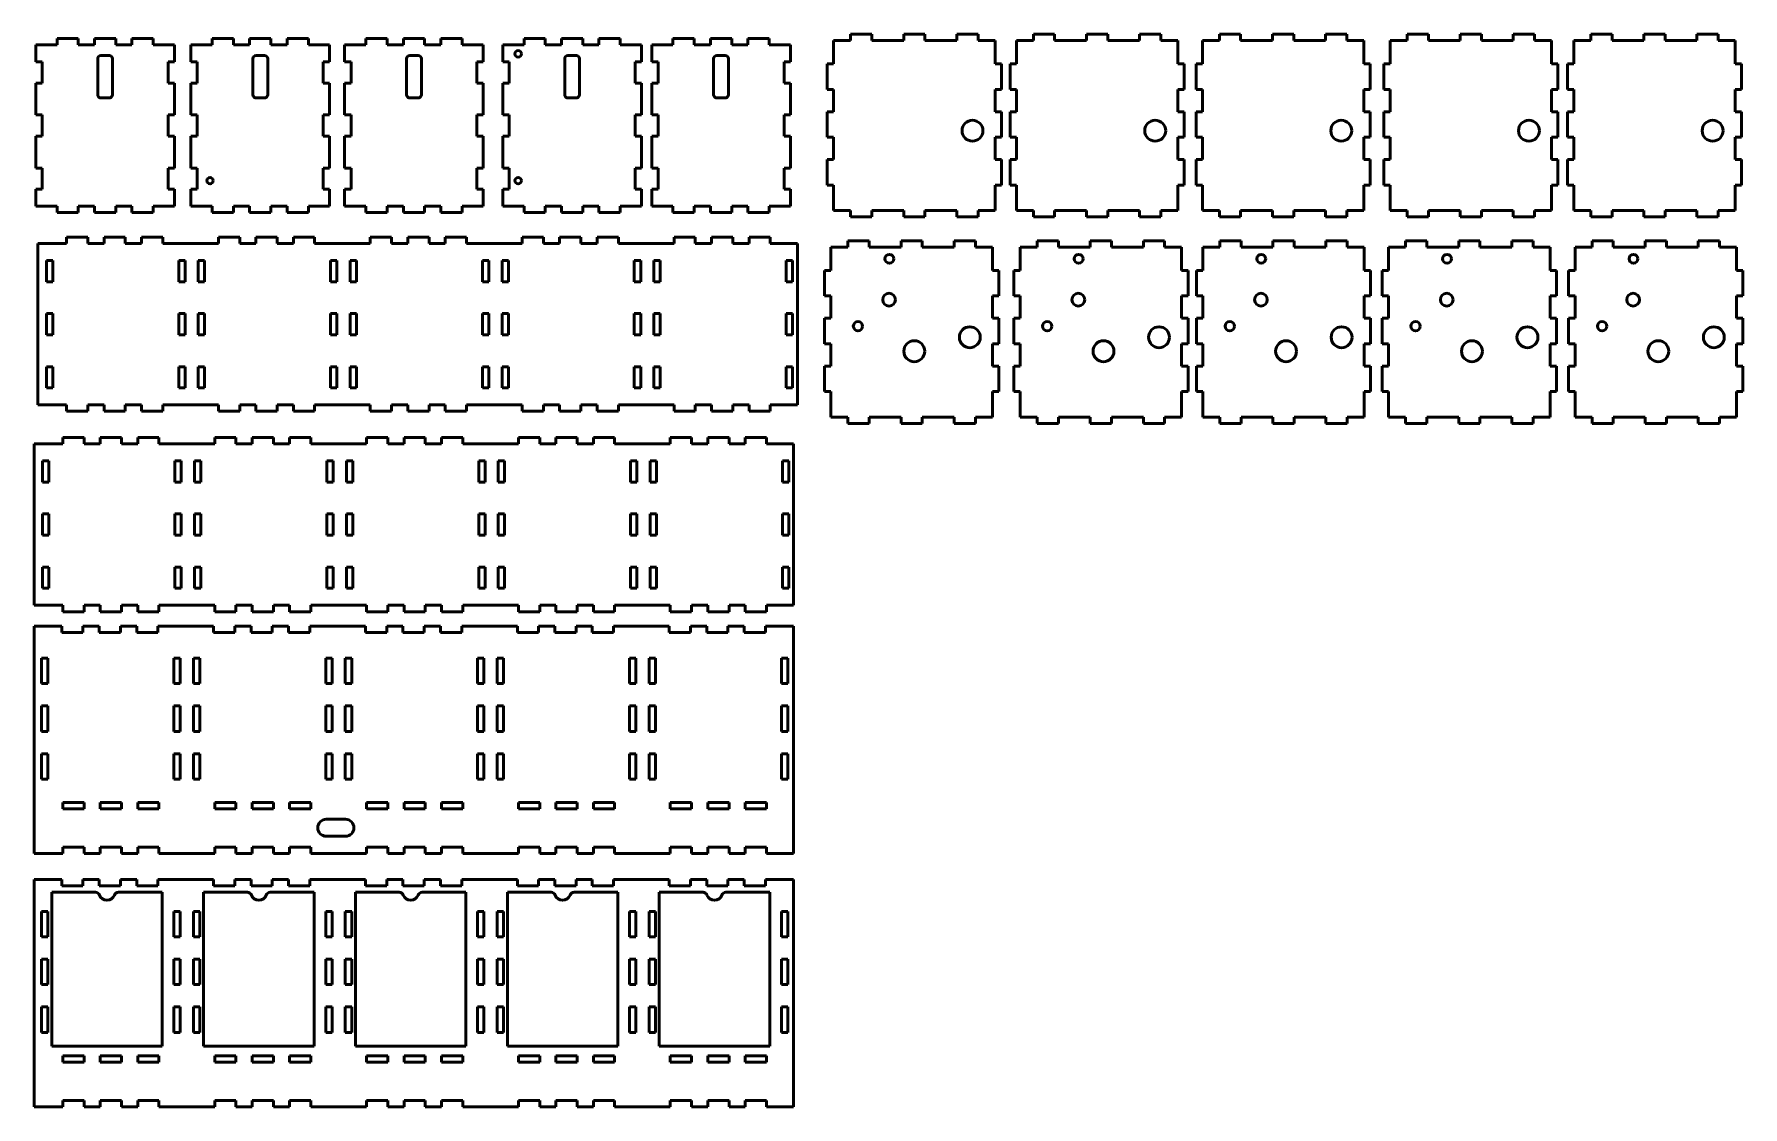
# Model space of a CAD drawing. Header units: millimetres. Extents: x 20 to 825, y 19 to 524.
import ezdxf

# ---------------------------------------------------------------- set-up
doc = ezdxf.new("R2010")
doc.units = ezdxf.units.MM
doc.layers.add('Visible (ANSI)', color=7, linetype='Continuous', lineweight=50)

msp = doc.modelspace()

# ---------------------------------------------------------------- linework, layer by layer
at = {"layer": 'Visible (ANSI)'}
for p, q in [((414.62, 524.17), (404.62, 524.17)), ((404.62, 524.17), (404.62, 521.17)), ((414.62, 521.17), (414.62, 524.17)), ((439.62, 524.17), (429.62, 524.17)), ((429.62, 524.17), (429.62, 521.17)), ((439.62, 521.17), (439.62, 524.17)), ((464.62, 524.17), (454.62, 524.17)), ((454.62, 524.17), (454.62, 521.17)), ((464.62, 521.17), (464.62, 524.17)), ((500.66, 524.17), (490.66, 524.17)), ((490.66, 524.17), (490.66, 521.17)), ((500.66, 521.17), (500.66, 524.17)), ((525.66, 524.17), (515.66, 524.17)), ((515.66, 524.17), (515.66, 521.17)), ((525.66, 521.17), (525.66, 524.17)), ((550.66, 524.17), (540.66, 524.17)), ((540.66, 524.17), (540.66, 521.17)), ((550.66, 521.17), (550.66, 524.17)), ((588.24, 524.17), (578.24, 524.17)), ((578.24, 524.17), (578.24, 521.17)), ((588.24, 521.17), (588.24, 524.17)), ((613.24, 524.17), (603.24, 524.17)), ((603.24, 524.17), (603.24, 521.17)), ((613.24, 521.17), (613.24, 524.17)), ((638.24, 524.17), (628.24, 524.17)), ((628.24, 524.17), (628.24, 521.17)), ((638.24, 521.17), (638.24, 524.17)), ((676.59, 524.17), (666.59, 524.17)), ((666.59, 524.17), (666.59, 521.17)), ((676.59, 521.17), (676.59, 524.17)), ((701.59, 524.17), (691.59, 524.17)), ((691.59, 524.17), (691.59, 521.17)), ((701.59, 521.17), (701.59, 524.17)), ((726.59, 524.17), (716.59, 524.17)), ((716.59, 524.17), (716.59, 521.17)), ((726.59, 521.17), (726.59, 524.17)), ((763.06, 524.17), (753.06, 524.17)), ((753.06, 524.17), (753.06, 521.17)), ((763.06, 521.17), (763.06, 524.17)), ((788.06, 524.17), (778.06, 524.17)), ((778.06, 524.17), (778.06, 521.17)), ((788.06, 521.17), (788.06, 524.17)), ((813.06, 524.17), (803.06, 524.17)), ((803.06, 524.17), (803.06, 521.17)), ((813.06, 521.17), (813.06, 524.17)), ((21.02, 519.17), (21.02, 511.17)), ((31.02, 519.17), (21.02, 519.17)), ((31.02, 522.17), (31.02, 519.17)), ((41.02, 522.17), (31.02, 522.17)), ((41.02, 519.17), (41.02, 522.17)), ((48.66, 519.17), (41.02, 519.17)), ((48.66, 522.17), (48.66, 519.17)), ((58.66, 522.17), (48.66, 522.17)), ((58.66, 519.17), (58.66, 522.17)), ((66.3, 519.17), (58.66, 519.17)), ((66.3, 522.17), (66.3, 519.17)), ((76.3, 522.17), (66.3, 522.17)), ((76.3, 519.17), (76.3, 522.17)), ((86.3, 519.17), (76.3, 519.17)), ((86.3, 511.17), (86.3, 519.17)), ((94.06, 519.17), (94.06, 511.17)), ((104.06, 519.17), (94.06, 519.17)), ((104.06, 522.17), (104.06, 519.17)), ((114.06, 522.17), (104.06, 522.17)), ((114.06, 519.17), (114.06, 522.17)), ((121.7, 519.17), (114.06, 519.17)), ((121.7, 522.17), (121.7, 519.17)), ((131.7, 522.17), (121.7, 522.17)), ((131.7, 519.17), (131.7, 522.17)), ((139.34, 519.17), (131.7, 519.17)), ((139.34, 522.17), (139.34, 519.17)), ((149.34, 522.17), (139.34, 522.17)), ((149.34, 519.17), (149.34, 522.17)), ((159.34, 519.17), (149.34, 519.17)), ((159.34, 511.17), (159.34, 519.17)), ((166.42, 519.17), (166.42, 511.17)), ((176.42, 519.17), (166.42, 519.17)), ((176.42, 522.17), (176.42, 519.17)), ((186.42, 522.17), (176.42, 522.17)), ((186.42, 519.17), (186.42, 522.17)), ((194.06, 519.17), (186.42, 519.17)), ((194.06, 522.17), (194.06, 519.17)), ((204.06, 522.17), (194.06, 522.17)), ((204.06, 519.17), (204.06, 522.17)), ((211.7, 519.17), (204.06, 519.17)), ((211.7, 522.17), (211.7, 519.17)), ((221.7, 522.17), (211.7, 522.17)), ((221.7, 519.17), (221.7, 522.17)), ((231.7, 519.17), (221.7, 519.17)), ((231.7, 511.17), (231.7, 519.17)), ((240.87, 519.17), (240.87, 511.17)), ((250.87, 519.17), (240.87, 519.17)), ((250.87, 522.17), (250.87, 519.17)), ((260.87, 522.17), (250.87, 522.17)), ((260.87, 519.17), (260.87, 522.17)), ((268.51, 519.17), (260.87, 519.17)), ((268.51, 522.17), (268.51, 519.17)), ((278.51, 522.17), (268.51, 522.17)), ((278.51, 519.17), (278.51, 522.17)), ((286.15, 519.17), (278.51, 519.17)), ((286.15, 522.17), (286.15, 519.17)), ((296.15, 522.17), (286.15, 522.17)), ((296.15, 519.17), (296.15, 522.17)), ((306.15, 519.17), (296.15, 519.17)), ((306.15, 511.17), (306.15, 519.17)), ((311, 519.17), (311, 511.17)), ((321, 519.17), (311, 519.17)), ((321, 522.17), (321, 519.17)), ((331, 522.17), (321, 522.17)), ((331, 519.17), (331, 522.17)), ((338.64, 519.17), (331, 519.17)), ((338.64, 522.17), (338.64, 519.17)), ((348.64, 522.17), (338.64, 522.17)), ((348.64, 519.17), (348.64, 522.17)), ((356.28, 519.17), (348.64, 519.17)), ((356.28, 522.17), (356.28, 519.17)), ((366.28, 522.17), (356.28, 522.17)), ((366.28, 519.17), (366.28, 522.17)), ((376.28, 519.17), (366.28, 519.17)), ((376.28, 511.17), (376.28, 519.17)), ((404.62, 521.17), (396.62, 521.17)), ((396.62, 521.17), (396.62, 510.17)), ((429.62, 521.17), (414.62, 521.17)), ((454.62, 521.17), (439.62, 521.17)), ((472.62, 521.17), (464.62, 521.17)), ((472.62, 510.17), (472.62, 521.17)), ((490.66, 521.17), (482.66, 521.17)), ((482.66, 521.17), (482.66, 510.17)), ((515.66, 521.17), (500.66, 521.17)), ((540.66, 521.17), (525.66, 521.17)), ((558.66, 521.17), (550.66, 521.17)), ((558.66, 510.17), (558.66, 521.17)), ((578.24, 521.17), (570.24, 521.17)), ((570.24, 521.17), (570.24, 510.17)), ((603.24, 521.17), (588.24, 521.17)), ((628.24, 521.17), (613.24, 521.17)), ((646.24, 521.17), (638.24, 521.17)), ((646.24, 510.17), (646.24, 521.17)), ((666.59, 521.17), (658.59, 521.17)), ((658.59, 521.17), (658.59, 510.17)), ((691.59, 521.17), (676.59, 521.17)), ((716.59, 521.17), (701.59, 521.17)), ((734.59, 521.17), (726.59, 521.17)), ((734.59, 510.17), (734.59, 521.17)), ((753.06, 521.17), (745.06, 521.17)), ((745.06, 521.17), (745.06, 510.17)), ((778.06, 521.17), (763.06, 521.17)), ((803.06, 521.17), (788.06, 521.17)), ((821.06, 521.17), (813.06, 521.17)), ((821.06, 510.17), (821.06, 521.17)), ((21.02, 511.17), (24.02, 511.17)), ((24.02, 511.17), (24.02, 501.17)), ((50.16, 495.67), (50.16, 512.67)), ((51.66, 514.17), (55.66, 514.17)), ((57.16, 512.67), (57.16, 495.67)), ((83.3, 511.17), (86.3, 511.17)), ((83.3, 501.17), (83.3, 511.17)), ((94.06, 511.17), (97.06, 511.17)), ((97.06, 511.17), (97.06, 501.17)), ((123.2, 495.67), (123.2, 512.67)), ((124.7, 514.17), (128.7, 514.17)), ((130.2, 512.67), (130.2, 495.67)), ((156.34, 511.17), (159.34, 511.17)), ((156.34, 501.17), (156.34, 511.17)), ((166.42, 511.17), (169.42, 511.17)), ((169.42, 511.17), (169.42, 501.17)), ((195.56, 495.67), (195.56, 512.67)), ((197.06, 514.17), (201.06, 514.17)), ((202.56, 512.67), (202.56, 495.67)), ((228.7, 511.17), (231.7, 511.17)), ((228.7, 501.17), (228.7, 511.17)), ((240.87, 511.17), (243.87, 511.17)), ((243.87, 511.17), (243.87, 501.17)), ((270.01, 495.67), (270.01, 512.67)), ((271.51, 514.17), (275.51, 514.17)), ((277.01, 512.67), (277.01, 495.67)), ((303.15, 511.17), (306.15, 511.17)), ((303.15, 501.17), (303.15, 511.17)), ((311, 511.17), (314, 511.17)), ((314, 511.17), (314, 501.17)), ((340.14, 495.67), (340.14, 512.67)), ((341.64, 514.17), (345.64, 514.17)), ((347.14, 512.67), (347.14, 495.67)), ((373.28, 511.17), (376.28, 511.17)), ((373.28, 501.17), (373.28, 511.17)), ((396.62, 510.17), (393.62, 510.17)), ((393.62, 510.17), (393.62, 498.17)), ((475.62, 510.17), (472.62, 510.17)), ((475.62, 498.17), (475.62, 510.17)), ((482.66, 510.17), (479.66, 510.17)), ((479.66, 510.17), (479.66, 498.17)), ((561.66, 510.17), (558.66, 510.17)), ((561.66, 498.17), (561.66, 510.17)), ((570.24, 510.17), (567.24, 510.17)), ((567.24, 510.17), (567.24, 498.17)), ((649.24, 510.17), (646.24, 510.17)), ((649.24, 498.17), (649.24, 510.17)), ((658.59, 510.17), (655.59, 510.17)), ((655.59, 510.17), (655.59, 498.17)), ((737.59, 510.17), (734.59, 510.17)), ((737.59, 498.17), (737.59, 510.17)), ((745.06, 510.17), (742.06, 510.17)), ((742.06, 510.17), (742.06, 498.17)), ((824.06, 510.17), (821.06, 510.17)), ((824.06, 498.17), (824.06, 510.17)), ((21.02, 501.17), (21.02, 486.17)), ((24.02, 501.17), (21.02, 501.17)), ((86.3, 501.17), (83.3, 501.17)), ((86.3, 486.17), (86.3, 501.17)), ((94.06, 501.17), (94.06, 486.17)), ((97.06, 501.17), (94.06, 501.17)), ((159.34, 501.17), (156.34, 501.17)), ((159.34, 486.17), (159.34, 501.17)), ((166.42, 501.17), (166.42, 486.17)), ((169.42, 501.17), (166.42, 501.17)), ((231.7, 501.17), (228.7, 501.17)), ((231.7, 486.17), (231.7, 501.17)), ((240.87, 501.17), (240.87, 486.17)), ((243.87, 501.17), (240.87, 501.17)), ((306.15, 501.17), (303.15, 501.17)), ((306.15, 486.17), (306.15, 501.17)), ((311, 501.17), (311, 486.17)), ((314, 501.17), (311, 501.17)), ((376.28, 501.17), (373.28, 501.17)), ((376.28, 486.17), (376.28, 501.17)), ((55.66, 494.17), (51.66, 494.17)), ((128.7, 494.17), (124.7, 494.17)), ((201.06, 494.17), (197.06, 494.17)), ((275.51, 494.17), (271.51, 494.17)), ((345.64, 494.17), (341.64, 494.17)), ((393.62, 498.17), (396.62, 498.17)), ((396.62, 498.17), (396.62, 487.67)), ((472.62, 487.67), (472.62, 498.17)), ((472.62, 498.17), (475.62, 498.17)), ((479.66, 498.17), (482.66, 498.17)), ((482.66, 498.17), (482.66, 487.67)), ((558.66, 487.67), (558.66, 498.17)), ((558.66, 498.17), (561.66, 498.17)), ((567.24, 498.17), (570.24, 498.17)), ((570.24, 498.17), (570.24, 487.67)), ((646.24, 487.67), (646.24, 498.17)), ((646.24, 498.17), (649.24, 498.17)), ((655.59, 498.17), (658.59, 498.17)), ((658.59, 498.17), (658.59, 487.67)), ((734.59, 487.67), (734.59, 498.17)), ((734.59, 498.17), (737.59, 498.17)), ((742.06, 498.17), (745.06, 498.17)), ((745.06, 498.17), (745.06, 487.67)), ((821.06, 487.67), (821.06, 498.17)), ((821.06, 498.17), (824.06, 498.17)), ((21.02, 486.17), (24.02, 486.17)), ((24.02, 486.17), (24.02, 476.17)), ((83.3, 486.17), (86.3, 486.17)), ((83.3, 476.17), (83.3, 486.17)), ((94.06, 486.17), (97.06, 486.17)), ((97.06, 486.17), (97.06, 476.17)), ((156.34, 486.17), (159.34, 486.17)), ((156.34, 476.17), (156.34, 486.17)), ((166.42, 486.17), (169.42, 486.17)), ((169.42, 486.17), (169.42, 476.17)), ((228.7, 486.17), (231.7, 486.17)), ((228.7, 476.17), (228.7, 486.17)), ((240.87, 486.17), (243.87, 486.17)), ((243.87, 486.17), (243.87, 476.17)), ((303.15, 486.17), (306.15, 486.17)), ((303.15, 476.17), (303.15, 486.17)), ((311, 486.17), (314, 486.17)), ((314, 486.17), (314, 476.17)), ((373.28, 486.17), (376.28, 486.17)), ((373.28, 476.17), (373.28, 486.17)), ((396.62, 487.67), (393.62, 487.67)), ((393.62, 487.67), (393.62, 475.67)), ((475.62, 487.67), (472.62, 487.67)), ((475.62, 475.67), (475.62, 487.67)), ((482.66, 487.67), (479.66, 487.67)), ((479.66, 487.67), (479.66, 475.67)), ((561.66, 487.67), (558.66, 487.67)), ((561.66, 475.67), (561.66, 487.67)), ((570.24, 487.67), (567.24, 487.67)), ((567.24, 487.67), (567.24, 475.67)), ((649.24, 487.67), (646.24, 487.67)), ((649.24, 475.67), (649.24, 487.67)), ((658.59, 487.67), (655.59, 487.67)), ((655.59, 487.67), (655.59, 475.67)), ((737.59, 487.67), (734.59, 487.67)), ((737.59, 475.67), (737.59, 487.67)), ((745.06, 487.67), (742.06, 487.67)), ((742.06, 487.67), (742.06, 475.67)), ((824.06, 487.67), (821.06, 487.67)), ((824.06, 475.67), (824.06, 487.67)), ((21.02, 476.17), (21.02, 461.17)), ((24.02, 476.17), (21.02, 476.17)), ((86.3, 476.17), (83.3, 476.17)), ((86.3, 461.17), (86.3, 476.17)), ((94.06, 476.17), (94.06, 461.17)), ((97.06, 476.17), (94.06, 476.17)), ((159.34, 476.17), (156.34, 476.17)), ((159.34, 461.17), (159.34, 476.17)), ((166.42, 476.17), (166.42, 461.17)), ((169.42, 476.17), (166.42, 476.17)), ((231.7, 476.17), (228.7, 476.17)), ((231.7, 461.17), (231.7, 476.17)), ((240.87, 476.17), (240.87, 461.17)), ((243.87, 476.17), (240.87, 476.17)), ((306.15, 476.17), (303.15, 476.17)), ((306.15, 461.17), (306.15, 476.17)), ((311, 476.17), (311, 461.17)), ((314, 476.17), (311, 476.17)), ((376.28, 476.17), (373.28, 476.17)), ((376.28, 461.17), (376.28, 476.17)), ((393.62, 475.67), (396.62, 475.67)), ((396.62, 475.67), (396.62, 465.17)), ((472.62, 465.17), (472.62, 475.67)), ((472.62, 475.67), (475.62, 475.67)), ((479.66, 475.67), (482.66, 475.67)), ((482.66, 475.67), (482.66, 465.17)), ((558.66, 465.17), (558.66, 475.67)), ((558.66, 475.67), (561.66, 475.67)), ((567.24, 475.67), (570.24, 475.67)), ((570.24, 475.67), (570.24, 465.17)), ((646.24, 465.17), (646.24, 475.67)), ((646.24, 475.67), (649.24, 475.67)), ((655.59, 475.67), (658.59, 475.67)), ((658.59, 475.67), (658.59, 465.17)), ((734.59, 465.17), (734.59, 475.67)), ((734.59, 475.67), (737.59, 475.67)), ((742.06, 475.67), (745.06, 475.67)), ((745.06, 475.67), (745.06, 465.17)), ((821.06, 465.17), (821.06, 475.67)), ((821.06, 475.67), (824.06, 475.67)), ((21.02, 461.17), (24.02, 461.17)), ((24.02, 461.17), (24.02, 451.17)), ((83.3, 461.17), (86.3, 461.17)), ((83.3, 451.17), (83.3, 461.17)), ((94.06, 461.17), (97.06, 461.17)), ((97.06, 461.17), (97.06, 451.17)), ((156.34, 461.17), (159.34, 461.17)), ((156.34, 451.17), (156.34, 461.17)), ((166.42, 461.17), (169.42, 461.17)), ((169.42, 461.17), (169.42, 451.17)), ((228.7, 461.17), (231.7, 461.17)), ((228.7, 451.17), (228.7, 461.17)), ((240.87, 461.17), (243.87, 461.17)), ((243.87, 461.17), (243.87, 451.17)), ((303.15, 461.17), (306.15, 461.17)), ((303.15, 451.17), (303.15, 461.17)), ((311, 461.17), (314, 461.17)), ((314, 461.17), (314, 451.17)), ((373.28, 461.17), (376.28, 461.17)), ((373.28, 451.17), (373.28, 461.17)), ((396.62, 465.17), (393.62, 465.17)), ((393.62, 465.17), (393.62, 453.17)), ((475.62, 465.17), (472.62, 465.17)), ((475.62, 453.17), (475.62, 465.17)), ((482.66, 465.17), (479.66, 465.17)), ((479.66, 465.17), (479.66, 453.17)), ((561.66, 465.17), (558.66, 465.17)), ((561.66, 453.17), (561.66, 465.17)), ((570.24, 465.17), (567.24, 465.17)), ((567.24, 465.17), (567.24, 453.17)), ((649.24, 465.17), (646.24, 465.17)), ((649.24, 453.17), (649.24, 465.17)), ((658.59, 465.17), (655.59, 465.17)), ((655.59, 465.17), (655.59, 453.17)), ((737.59, 465.17), (734.59, 465.17)), ((737.59, 453.17), (737.59, 465.17)), ((745.06, 465.17), (742.06, 465.17)), ((742.06, 465.17), (742.06, 453.17)), ((824.06, 465.17), (821.06, 465.17)), ((824.06, 453.17), (824.06, 465.17)), ((21.02, 451.17), (21.02, 443.17)), ((24.02, 451.17), (21.02, 451.17)), ((86.3, 451.17), (83.3, 451.17)), ((86.3, 443.17), (86.3, 451.17)), ((94.06, 451.17), (94.06, 443.17)), ((97.06, 451.17), (94.06, 451.17)), ((159.34, 451.17), (156.34, 451.17)), ((159.34, 443.17), (159.34, 451.17)), ((166.42, 451.17), (166.42, 443.17)), ((169.42, 451.17), (166.42, 451.17)), ((231.7, 451.17), (228.7, 451.17)), ((231.7, 443.17), (231.7, 451.17)), ((240.87, 451.17), (240.87, 443.17)), ((243.87, 451.17), (240.87, 451.17)), ((306.15, 451.17), (303.15, 451.17)), ((306.15, 443.17), (306.15, 451.17)), ((311, 451.17), (311, 443.17)), ((314, 451.17), (311, 451.17)), ((376.28, 451.17), (373.28, 451.17)), ((376.28, 443.17), (376.28, 451.17)), ((393.62, 453.17), (396.62, 453.17)), ((396.62, 453.17), (396.62, 441.17)), ((472.62, 441.17), (472.62, 453.17)), ((472.62, 453.17), (475.62, 453.17)), ((479.66, 453.17), (482.66, 453.17)), ((482.66, 453.17), (482.66, 441.17)), ((558.66, 441.17), (558.66, 453.17)), ((558.66, 453.17), (561.66, 453.17)), ((567.24, 453.17), (570.24, 453.17)), ((570.24, 453.17), (570.24, 441.17)), ((646.24, 441.17), (646.24, 453.17)), ((646.24, 453.17), (649.24, 453.17)), ((655.59, 453.17), (658.59, 453.17)), ((658.59, 453.17), (658.59, 441.17)), ((734.59, 441.17), (734.59, 453.17)), ((734.59, 453.17), (737.59, 453.17)), ((742.06, 453.17), (745.06, 453.17)), ((745.06, 453.17), (745.06, 441.17)), ((821.06, 441.17), (821.06, 453.17)), ((821.06, 453.17), (824.06, 453.17)), ((21.02, 443.17), (31.02, 443.17)), ((31.02, 443.17), (31.02, 440.17)), ((41.02, 443.17), (48.66, 443.17)), ((41.02, 440.17), (41.02, 443.17)), ((48.66, 443.17), (48.66, 440.17)), ((58.66, 443.17), (66.3, 443.17)), ((58.66, 440.17), (58.66, 443.17)), ((66.3, 443.17), (66.3, 440.17)), ((76.3, 443.17), (86.3, 443.17)), ((76.3, 440.17), (76.3, 443.17)), ((94.06, 443.17), (104.06, 443.17)), ((104.06, 443.17), (104.06, 440.17)), ((114.06, 443.17), (121.7, 443.17)), ((114.06, 440.17), (114.06, 443.17)), ((121.7, 443.17), (121.7, 440.17)), ((131.7, 443.17), (139.34, 443.17)), ((131.7, 440.17), (131.7, 443.17)), ((139.34, 443.17), (139.34, 440.17)), ((149.34, 443.17), (159.34, 443.17)), ((149.34, 440.17), (149.34, 443.17)), ((166.42, 443.17), (176.42, 443.17)), ((176.42, 443.17), (176.42, 440.17)), ((186.42, 443.17), (194.06, 443.17)), ((186.42, 440.17), (186.42, 443.17)), ((194.06, 443.17), (194.06, 440.17)), ((204.06, 443.17), (211.7, 443.17)), ((204.06, 440.17), (204.06, 443.17)), ((211.7, 443.17), (211.7, 440.17)), ((221.7, 443.17), (231.7, 443.17)), ((221.7, 440.17), (221.7, 443.17)), ((240.87, 443.17), (250.87, 443.17)), ((250.87, 443.17), (250.87, 440.17)), ((260.87, 443.17), (268.51, 443.17)), ((260.87, 440.17), (260.87, 443.17)), ((268.51, 443.17), (268.51, 440.17)), ((278.51, 443.17), (286.15, 443.17)), ((278.51, 440.17), (278.51, 443.17)), ((286.15, 443.17), (286.15, 440.17)), ((296.15, 443.17), (306.15, 443.17)), ((296.15, 440.17), (296.15, 443.17)), ((311, 443.17), (321, 443.17)), ((321, 443.17), (321, 440.17)), ((331, 443.17), (338.64, 443.17)), ((331, 440.17), (331, 443.17)), ((338.64, 443.17), (338.64, 440.17)), ((348.64, 443.17), (356.28, 443.17)), ((348.64, 440.17), (348.64, 443.17)), ((356.28, 443.17), (356.28, 440.17)), ((366.28, 443.17), (376.28, 443.17)), ((366.28, 440.17), (366.28, 443.17)), ((31.02, 440.17), (41.02, 440.17)), ((48.66, 440.17), (58.66, 440.17)), ((66.3, 440.17), (76.3, 440.17)), ((104.06, 440.17), (114.06, 440.17)), ((121.7, 440.17), (131.7, 440.17)), ((139.34, 440.17), (149.34, 440.17)), ((176.42, 440.17), (186.42, 440.17)), ((194.06, 440.17), (204.06, 440.17)), ((211.7, 440.17), (221.7, 440.17)), ((250.87, 440.17), (260.87, 440.17)), ((268.51, 440.17), (278.51, 440.17)), ((286.15, 440.17), (296.15, 440.17)), ((321, 440.17), (331, 440.17)), ((338.64, 440.17), (348.64, 440.17)), ((356.28, 440.17), (366.28, 440.17)), ((396.62, 441.17), (404.62, 441.17)), ((404.62, 441.17), (404.62, 438.17)), ((404.62, 438.17), (414.62, 438.17)), ((414.62, 438.17), (414.62, 441.17)), ((414.62, 441.17), (429.62, 441.17)), ((429.62, 441.17), (429.62, 438.17)), ((429.62, 438.17), (439.62, 438.17)), ((439.62, 438.17), (439.62, 441.17)), ((439.62, 441.17), (454.62, 441.17)), ((454.62, 441.17), (454.62, 438.17)), ((454.62, 438.17), (464.62, 438.17)), ((464.62, 438.17), (464.62, 441.17)), ((464.62, 441.17), (472.62, 441.17)), ((482.66, 441.17), (490.66, 441.17)), ((490.66, 441.17), (490.66, 438.17)), ((490.66, 438.17), (500.66, 438.17)), ((500.66, 438.17), (500.66, 441.17)), ((500.66, 441.17), (515.66, 441.17)), ((515.66, 441.17), (515.66, 438.17)), ((515.66, 438.17), (525.66, 438.17)), ((525.66, 438.17), (525.66, 441.17)), ((525.66, 441.17), (540.66, 441.17)), ((540.66, 441.17), (540.66, 438.17)), ((540.66, 438.17), (550.66, 438.17)), ((550.66, 438.17), (550.66, 441.17)), ((550.66, 441.17), (558.66, 441.17)), ((570.24, 441.17), (578.24, 441.17)), ((578.24, 441.17), (578.24, 438.17)), ((578.24, 438.17), (588.24, 438.17)), ((588.24, 438.17), (588.24, 441.17)), ((588.24, 441.17), (603.24, 441.17)), ((603.24, 441.17), (603.24, 438.17)), ((603.24, 438.17), (613.24, 438.17)), ((613.24, 438.17), (613.24, 441.17)), ((613.24, 441.17), (628.24, 441.17)), ((628.24, 441.17), (628.24, 438.17)), ((628.24, 438.17), (638.24, 438.17)), ((638.24, 438.17), (638.24, 441.17)), ((638.24, 441.17), (646.24, 441.17)), ((658.59, 441.17), (666.59, 441.17)), ((666.59, 441.17), (666.59, 438.17)), ((666.59, 438.17), (676.59, 438.17)), ((676.59, 438.17), (676.59, 441.17)), ((676.59, 441.17), (691.59, 441.17)), ((691.59, 441.17), (691.59, 438.17)), ((691.59, 438.17), (701.59, 438.17)), ((701.59, 438.17), (701.59, 441.17)), ((701.59, 441.17), (716.59, 441.17)), ((716.59, 441.17), (716.59, 438.17)), ((716.59, 438.17), (726.59, 438.17)), ((726.59, 438.17), (726.59, 441.17)), ((726.59, 441.17), (734.59, 441.17)), ((745.06, 441.17), (753.06, 441.17)), ((753.06, 441.17), (753.06, 438.17)), ((753.06, 438.17), (763.06, 438.17)), ((763.06, 438.17), (763.06, 441.17)), ((763.06, 441.17), (778.06, 441.17)), ((778.06, 441.17), (778.06, 438.17)), ((778.06, 438.17), (788.06, 438.17)), ((788.06, 438.17), (788.06, 441.17)), ((788.06, 441.17), (803.06, 441.17)), ((803.06, 441.17), (803.06, 438.17)), ((803.06, 438.17), (813.06, 438.17)), ((813.06, 438.17), (813.06, 441.17)), ((813.06, 441.17), (821.06, 441.17)), ((35.51, 428.65), (35.51, 425.65)), ((45.51, 428.65), (35.51, 428.65)), ((45.51, 425.65), (45.51, 428.65)), ((53.15, 428.65), (53.15, 425.65)), ((63.15, 428.65), (53.15, 428.65)), ((63.15, 425.65), (63.15, 428.65)), ((70.79, 428.65), (70.79, 425.65)), ((80.79, 428.65), (70.79, 428.65)), ((80.79, 425.65), (80.79, 428.65)), ((107.01, 428.65), (107.01, 425.65)), ((117.01, 428.65), (107.01, 428.65)), ((117.01, 425.65), (117.01, 428.65)), ((124.65, 428.65), (124.65, 425.65)), ((134.65, 428.65), (124.65, 428.65)), ((134.65, 425.65), (134.65, 428.65)), ((142.29, 428.65), (142.29, 425.65)), ((152.29, 428.65), (142.29, 428.65)), ((152.29, 425.65), (152.29, 428.65)), ((178.51, 428.65), (178.51, 425.65)), ((188.51, 428.65), (178.51, 428.65)), ((188.51, 425.65), (188.51, 428.65)), ((196.15, 428.65), (196.15, 425.65)), ((206.15, 428.65), (196.15, 428.65)), ((206.15, 425.65), (206.15, 428.65)), ((213.79, 428.65), (213.79, 425.65)), ((223.79, 428.65), (213.79, 428.65)), ((223.79, 425.65), (223.79, 428.65)), ((250.01, 428.65), (250.01, 425.65)), ((260.01, 428.65), (250.01, 428.65)), ((260.01, 425.65), (260.01, 428.65)), ((267.65, 428.65), (267.65, 425.65)), ((277.65, 428.65), (267.65, 428.65)), ((277.65, 425.65), (277.65, 428.65)), ((285.29, 428.65), (285.29, 425.65)), ((295.29, 428.65), (285.29, 428.65)), ((295.29, 425.65), (295.29, 428.65)), ((321.51, 428.65), (321.51, 425.65)), ((331.51, 428.65), (321.51, 428.65)), ((331.51, 425.65), (331.51, 428.65)), ((339.15, 428.65), (339.15, 425.65)), ((349.15, 428.65), (339.15, 428.65)), ((349.15, 425.65), (349.15, 428.65)), ((356.79, 428.65), (356.79, 425.65)), ((366.79, 428.65), (356.79, 428.65)), ((366.79, 425.65), (366.79, 428.65)), ((403.37, 426.94), (403.37, 423.94)), ((413.37, 426.94), (403.37, 426.94)), ((413.37, 423.94), (413.37, 426.94)), ((428.37, 426.94), (428.37, 423.94)), ((438.37, 426.94), (428.37, 426.94)), ((438.37, 423.94), (438.37, 426.94)), ((453.37, 426.94), (453.37, 423.94)), ((463.37, 426.94), (453.37, 426.94)), ((463.37, 423.94), (463.37, 426.94)), ((492.45, 426.94), (492.45, 423.94)), ((502.45, 426.94), (492.45, 426.94)), ((502.45, 423.94), (502.45, 426.94)), ((517.45, 426.94), (517.45, 423.94)), ((527.45, 426.94), (517.45, 426.94)), ((527.45, 423.94), (527.45, 426.94)), ((542.45, 426.94), (542.45, 423.94)), ((552.45, 426.94), (542.45, 426.94)), ((552.45, 423.94), (552.45, 426.94)), ((578.4, 426.94), (578.4, 423.94)), ((588.4, 426.94), (578.4, 426.94)), ((588.4, 423.94), (588.4, 426.94)), ((603.4, 426.94), (603.4, 423.94)), ((613.4, 426.94), (603.4, 426.94)), ((613.4, 423.94), (613.4, 426.94)), ((628.4, 426.94), (628.4, 423.94)), ((638.4, 426.94), (628.4, 426.94)), ((638.4, 423.94), (638.4, 426.94)), ((665.89, 426.94), (665.89, 423.94)), ((675.89, 426.94), (665.89, 426.94)), ((675.89, 423.94), (675.89, 426.94)), ((690.89, 426.94), (690.89, 423.94)), ((700.89, 426.94), (690.89, 426.94)), ((700.89, 423.94), (700.89, 426.94)), ((715.89, 426.94), (715.89, 423.94)), ((725.89, 426.94), (715.89, 426.94)), ((725.89, 423.94), (725.89, 426.94)), ((753.64, 426.94), (753.64, 423.94)), ((763.64, 426.94), (753.64, 426.94)), ((763.64, 423.94), (763.64, 426.94)), ((778.64, 426.94), (778.64, 423.94)), ((788.64, 426.94), (778.64, 426.94)), ((788.64, 423.94), (788.64, 426.94)), ((803.64, 426.94), (803.64, 423.94)), ((813.64, 426.94), (803.64, 426.94)), ((813.64, 423.94), (813.64, 426.94)), ((22.04, 425.65), (22.04, 349.65)), ((35.51, 425.65), (22.04, 425.65)), ((53.15, 425.65), (45.51, 425.65)), ((70.79, 425.65), (63.15, 425.65)), ((107.01, 425.65), (80.79, 425.65)), ((124.65, 425.65), (117.01, 425.65)), ((142.29, 425.65), (134.65, 425.65)), ((178.51, 425.65), (152.29, 425.65)), ((196.15, 425.65), (188.51, 425.65)), ((213.79, 425.65), (206.15, 425.65)), ((250.01, 425.65), (223.79, 425.65)), ((267.65, 425.65), (260.01, 425.65)), ((285.29, 425.65), (277.65, 425.65)), ((321.51, 425.65), (295.29, 425.65)), ((339.15, 425.65), (331.51, 425.65)), ((356.79, 425.65), (349.15, 425.65)), ((379.54, 425.65), (366.79, 425.65)), ((379.54, 349.65), (379.54, 425.65)), ((395.37, 423.94), (395.37, 412.94)), ((403.37, 423.94), (395.37, 423.94)), ((428.37, 423.94), (413.37, 423.94)), ((453.37, 423.94), (438.37, 423.94)), ((471.37, 423.94), (463.37, 423.94)), ((471.37, 412.94), (471.37, 423.94)), ((484.45, 423.94), (484.45, 412.94)), ((492.45, 423.94), (484.45, 423.94)), ((517.45, 423.94), (502.45, 423.94)), ((542.45, 423.94), (527.45, 423.94)), ((560.45, 423.94), (552.45, 423.94)), ((560.45, 412.94), (560.45, 423.94)), ((570.4, 423.94), (570.4, 412.94)), ((578.4, 423.94), (570.4, 423.94)), ((603.4, 423.94), (588.4, 423.94)), ((628.4, 423.94), (613.4, 423.94)), ((646.4, 423.94), (638.4, 423.94)), ((646.4, 412.94), (646.4, 423.94)), ((657.89, 423.94), (657.89, 412.94)), ((665.89, 423.94), (657.89, 423.94)), ((690.89, 423.94), (675.89, 423.94)), ((715.89, 423.94), (700.89, 423.94)), ((733.89, 423.94), (725.89, 423.94)), ((733.89, 412.94), (733.89, 423.94)), ((745.64, 423.94), (745.64, 412.94)), ((753.64, 423.94), (745.64, 423.94)), ((778.64, 423.94), (763.64, 423.94)), ((803.64, 423.94), (788.64, 423.94)), ((821.64, 423.94), (813.64, 423.94)), ((821.64, 412.94), (821.64, 423.94)), ((26.01, 417.65), (29.01, 417.65)), ((26.01, 407.65), (26.01, 417.65)), ((29.01, 417.65), (29.01, 407.65)), ((88.29, 417.65), (91.29, 417.65)), ((88.29, 407.65), (88.29, 417.65)), ((91.29, 417.65), (91.29, 407.65)), ((97.51, 417.65), (100.51, 417.65)), ((97.51, 407.65), (97.51, 417.65)), ((100.51, 417.65), (100.51, 407.65)), ((159.79, 417.65), (162.79, 417.65)), ((159.79, 407.65), (159.79, 417.65)), ((162.79, 417.65), (162.79, 407.65)), ((169.01, 417.65), (172.01, 417.65)), ((169.01, 407.65), (169.01, 417.65)), ((172.01, 417.65), (172.01, 407.65)), ((231.29, 417.65), (234.29, 417.65)), ((231.29, 407.65), (231.29, 417.65)), ((234.29, 417.65), (234.29, 407.65)), ((240.51, 417.65), (243.51, 417.65)), ((240.51, 407.65), (240.51, 417.65)), ((243.51, 417.65), (243.51, 407.65)), ((302.79, 417.65), (305.79, 417.65)), ((302.79, 407.65), (302.79, 417.65)), ((305.79, 417.65), (305.79, 407.65)), ((312.01, 417.65), (315.01, 417.65)), ((312.01, 407.65), (312.01, 417.65)), ((315.01, 417.65), (315.01, 407.65)), ((374.29, 417.65), (377.29, 417.65)), ((374.29, 407.65), (374.29, 417.65)), ((377.29, 417.65), (377.29, 407.65)), ((392.37, 412.94), (392.37, 400.94)), ((395.37, 412.94), (392.37, 412.94)), ((474.37, 412.94), (471.37, 412.94)), ((474.37, 400.94), (474.37, 412.94)), ((481.45, 412.94), (481.45, 400.94)), ((484.45, 412.94), (481.45, 412.94)), ((563.45, 412.94), (560.45, 412.94)), ((563.45, 400.94), (563.45, 412.94)), ((567.4, 412.94), (567.4, 400.94)), ((570.4, 412.94), (567.4, 412.94)), ((649.4, 412.94), (646.4, 412.94)), ((649.4, 400.94), (649.4, 412.94)), ((654.89, 412.94), (654.89, 400.94)), ((657.89, 412.94), (654.89, 412.94)), ((736.89, 412.94), (733.89, 412.94)), ((736.89, 400.94), (736.89, 412.94)), ((742.64, 412.94), (742.64, 400.94)), ((745.64, 412.94), (742.64, 412.94)), ((824.64, 412.94), (821.64, 412.94)), ((824.64, 400.94), (824.64, 412.94)), ((29.01, 407.65), (26.01, 407.65)), ((91.29, 407.65), (88.29, 407.65)), ((100.51, 407.65), (97.51, 407.65)), ((162.79, 407.65), (159.79, 407.65)), ((172.01, 407.65), (169.01, 407.65)), ((234.29, 407.65), (231.29, 407.65)), ((243.51, 407.65), (240.51, 407.65)), ((305.79, 407.65), (302.79, 407.65)), ((315.01, 407.65), (312.01, 407.65)), ((377.29, 407.65), (374.29, 407.65)), ((392.37, 400.94), (395.37, 400.94)), ((395.37, 400.94), (395.37, 390.44)), ((471.37, 400.94), (474.37, 400.94)), ((471.37, 390.44), (471.37, 400.94)), ((481.45, 400.94), (484.45, 400.94)), ((484.45, 400.94), (484.45, 390.44)), ((560.45, 400.94), (563.45, 400.94)), ((560.45, 390.44), (560.45, 400.94)), ((567.4, 400.94), (570.4, 400.94)), ((570.4, 400.94), (570.4, 390.44)), ((646.4, 400.94), (649.4, 400.94)), ((646.4, 390.44), (646.4, 400.94)), ((654.89, 400.94), (657.89, 400.94)), ((657.89, 400.94), (657.89, 390.44)), ((733.89, 400.94), (736.89, 400.94)), ((733.89, 390.44), (733.89, 400.94)), ((742.64, 400.94), (745.64, 400.94)), ((745.64, 400.94), (745.64, 390.44)), ((821.64, 400.94), (824.64, 400.94)), ((821.64, 390.44), (821.64, 400.94)), ((26.01, 392.65), (29.01, 392.65)), ((26.01, 382.65), (26.01, 392.65)), ((29.01, 392.65), (29.01, 382.65)), ((88.29, 392.65), (91.29, 392.65)), ((88.29, 382.65), (88.29, 392.65)), ((91.29, 392.65), (91.29, 382.65)), ((97.51, 392.65), (100.51, 392.65)), ((97.51, 382.65), (97.51, 392.65)), ((100.51, 392.65), (100.51, 382.65)), ((159.79, 392.65), (162.79, 392.65)), ((159.79, 382.65), (159.79, 392.65)), ((162.79, 392.65), (162.79, 382.65)), ((169.01, 392.65), (172.01, 392.65)), ((169.01, 382.65), (169.01, 392.65)), ((172.01, 392.65), (172.01, 382.65)), ((231.29, 392.65), (234.29, 392.65)), ((231.29, 382.65), (231.29, 392.65)), ((234.29, 392.65), (234.29, 382.65)), ((240.51, 392.65), (243.51, 392.65)), ((240.51, 382.65), (240.51, 392.65)), ((243.51, 392.65), (243.51, 382.65)), ((302.79, 392.65), (305.79, 392.65)), ((302.79, 382.65), (302.79, 392.65)), ((305.79, 392.65), (305.79, 382.65)), ((312.01, 392.65), (315.01, 392.65)), ((312.01, 382.65), (312.01, 392.65)), ((315.01, 392.65), (315.01, 382.65)), ((374.29, 392.65), (377.29, 392.65)), ((374.29, 382.65), (374.29, 392.65)), ((377.29, 392.65), (377.29, 382.65)), ((392.37, 390.44), (392.37, 378.44)), ((395.37, 390.44), (392.37, 390.44)), ((474.37, 390.44), (471.37, 390.44)), ((474.37, 378.44), (474.37, 390.44)), ((481.45, 390.44), (481.45, 378.44)), ((484.45, 390.44), (481.45, 390.44)), ((563.45, 390.44), (560.45, 390.44)), ((563.45, 378.44), (563.45, 390.44)), ((567.4, 390.44), (567.4, 378.44)), ((570.4, 390.44), (567.4, 390.44)), ((649.4, 390.44), (646.4, 390.44)), ((649.4, 378.44), (649.4, 390.44)), ((654.89, 390.44), (654.89, 378.44)), ((657.89, 390.44), (654.89, 390.44)), ((736.89, 390.44), (733.89, 390.44)), ((736.89, 378.44), (736.89, 390.44)), ((742.64, 390.44), (742.64, 378.44)), ((745.64, 390.44), (742.64, 390.44)), ((824.64, 390.44), (821.64, 390.44)), ((824.64, 378.44), (824.64, 390.44)), ((29.01, 382.65), (26.01, 382.65)), ((91.29, 382.65), (88.29, 382.65)), ((100.51, 382.65), (97.51, 382.65)), ((162.79, 382.65), (159.79, 382.65)), ((172.01, 382.65), (169.01, 382.65)), ((234.29, 382.65), (231.29, 382.65)), ((243.51, 382.65), (240.51, 382.65)), ((305.79, 382.65), (302.79, 382.65)), ((315.01, 382.65), (312.01, 382.65)), ((377.29, 382.65), (374.29, 382.65)), ((392.37, 378.44), (395.37, 378.44)), ((395.37, 378.44), (395.37, 367.94)), ((471.37, 378.44), (474.37, 378.44)), ((471.37, 367.94), (471.37, 378.44)), ((481.45, 378.44), (484.45, 378.44)), ((484.45, 378.44), (484.45, 367.94)), ((560.45, 378.44), (563.45, 378.44)), ((560.45, 367.94), (560.45, 378.44)), ((567.4, 378.44), (570.4, 378.44)), ((570.4, 378.44), (570.4, 367.94)), ((646.4, 378.44), (649.4, 378.44)), ((646.4, 367.94), (646.4, 378.44)), ((654.89, 378.44), (657.89, 378.44)), ((657.89, 378.44), (657.89, 367.94)), ((733.89, 378.44), (736.89, 378.44)), ((733.89, 367.94), (733.89, 378.44)), ((742.64, 378.44), (745.64, 378.44)), ((745.64, 378.44), (745.64, 367.94)), ((821.64, 378.44), (824.64, 378.44)), ((821.64, 367.94), (821.64, 378.44)), ((26.01, 357.65), (26.01, 367.65)), ((26.01, 367.65), (29.01, 367.65)), ((29.01, 367.65), (29.01, 357.65)), ((88.29, 367.65), (91.29, 367.65)), ((88.29, 357.65), (88.29, 367.65)), ((91.29, 367.65), (91.29, 357.65)), ((97.51, 357.65), (97.51, 367.65)), ((97.51, 367.65), (100.51, 367.65)), ((100.51, 367.65), (100.51, 357.65)), ((159.79, 367.65), (162.79, 367.65)), ((159.79, 357.65), (159.79, 367.65)), ((162.79, 367.65), (162.79, 357.65)), ((169.01, 357.65), (169.01, 367.65)), ((169.01, 367.65), (172.01, 367.65)), ((172.01, 367.65), (172.01, 357.65)), ((231.29, 367.65), (234.29, 367.65)), ((231.29, 357.65), (231.29, 367.65)), ((234.29, 367.65), (234.29, 357.65)), ((240.51, 357.65), (240.51, 367.65)), ((240.51, 367.65), (243.51, 367.65)), ((243.51, 367.65), (243.51, 357.65)), ((302.79, 367.65), (305.79, 367.65)), ((302.79, 357.65), (302.79, 367.65)), ((305.79, 367.65), (305.79, 357.65)), ((312.01, 357.65), (312.01, 367.65)), ((312.01, 367.65), (315.01, 367.65)), ((315.01, 367.65), (315.01, 357.65)), ((374.29, 367.65), (377.29, 367.65)), ((374.29, 357.65), (374.29, 367.65)), ((377.29, 367.65), (377.29, 357.65)), ((392.37, 367.94), (392.37, 355.94)), ((395.37, 367.94), (392.37, 367.94)), ((474.37, 367.94), (471.37, 367.94)), ((474.37, 355.94), (474.37, 367.94)), ((481.45, 367.94), (481.45, 355.94)), ((484.45, 367.94), (481.45, 367.94)), ((563.45, 367.94), (560.45, 367.94)), ((563.45, 355.94), (563.45, 367.94)), ((567.4, 367.94), (567.4, 355.94)), ((570.4, 367.94), (567.4, 367.94)), ((649.4, 367.94), (646.4, 367.94)), ((649.4, 355.94), (649.4, 367.94)), ((654.89, 367.94), (654.89, 355.94)), ((657.89, 367.94), (654.89, 367.94)), ((736.89, 367.94), (733.89, 367.94)), ((736.89, 355.94), (736.89, 367.94)), ((742.64, 367.94), (742.64, 355.94)), ((745.64, 367.94), (742.64, 367.94)), ((824.64, 367.94), (821.64, 367.94)), ((824.64, 355.94), (824.64, 367.94)), ((29.01, 357.65), (26.01, 357.65)), ((91.29, 357.65), (88.29, 357.65)), ((100.51, 357.65), (97.51, 357.65)), ((162.79, 357.65), (159.79, 357.65)), ((172.01, 357.65), (169.01, 357.65)), ((234.29, 357.65), (231.29, 357.65)), ((243.51, 357.65), (240.51, 357.65)), ((305.79, 357.65), (302.79, 357.65)), ((315.01, 357.65), (312.01, 357.65)), ((377.29, 357.65), (374.29, 357.65)), ((392.37, 355.94), (395.37, 355.94)), ((395.37, 355.94), (395.37, 343.94)), ((471.37, 355.94), (474.37, 355.94)), ((471.37, 343.94), (471.37, 355.94)), ((481.45, 355.94), (484.45, 355.94)), ((484.45, 355.94), (484.45, 343.94)), ((560.45, 355.94), (563.45, 355.94)), ((560.45, 343.94), (560.45, 355.94)), ((567.4, 355.94), (570.4, 355.94)), ((570.4, 355.94), (570.4, 343.94)), ((646.4, 355.94), (649.4, 355.94)), ((646.4, 343.94), (646.4, 355.94)), ((654.89, 355.94), (657.89, 355.94)), ((657.89, 355.94), (657.89, 343.94)), ((733.89, 355.94), (736.89, 355.94)), ((733.89, 343.94), (733.89, 355.94)), ((742.64, 355.94), (745.64, 355.94)), ((745.64, 355.94), (745.64, 343.94)), ((821.64, 355.94), (824.64, 355.94)), ((821.64, 343.94), (821.64, 355.94)), ((22.04, 349.65), (35.51, 349.65)), ((35.51, 349.65), (35.51, 346.65)), ((35.51, 346.65), (45.51, 346.65)), ((45.51, 349.65), (53.15, 349.65)), ((45.51, 346.65), (45.51, 349.65)), ((53.15, 349.65), (53.15, 346.65)), ((53.15, 346.65), (63.15, 346.65)), ((63.15, 349.65), (70.79, 349.65)), ((63.15, 346.65), (63.15, 349.65)), ((70.79, 349.65), (70.79, 346.65)), ((70.79, 346.65), (80.79, 346.65)), ((80.79, 346.65), (80.79, 349.65)), ((80.79, 349.65), (107.01, 349.65)), ((107.01, 349.65), (107.01, 346.65)), ((107.01, 346.65), (117.01, 346.65)), ((117.01, 349.65), (124.65, 349.65)), ((117.01, 346.65), (117.01, 349.65)), ((124.65, 349.65), (124.65, 346.65)), ((124.65, 346.65), (134.65, 346.65)), ((134.65, 349.65), (142.29, 349.65)), ((134.65, 346.65), (134.65, 349.65)), ((142.29, 349.65), (142.29, 346.65)), ((142.29, 346.65), (152.29, 346.65)), ((152.29, 349.65), (178.51, 349.65)), ((152.29, 346.65), (152.29, 349.65)), ((178.51, 349.65), (178.51, 346.65)), ((178.51, 346.65), (188.51, 346.65)), ((188.51, 349.65), (196.15, 349.65)), ((188.51, 346.65), (188.51, 349.65)), ((196.15, 349.65), (196.15, 346.65)), ((196.15, 346.65), (206.15, 346.65)), ((206.15, 349.65), (213.79, 349.65)), ((206.15, 346.65), (206.15, 349.65)), ((213.79, 349.65), (213.79, 346.65)), ((213.79, 346.65), (223.79, 346.65)), ((223.79, 349.65), (250.01, 349.65)), ((223.79, 346.65), (223.79, 349.65)), ((250.01, 349.65), (250.01, 346.65)), ((250.01, 346.65), (260.01, 346.65)), ((260.01, 349.65), (267.65, 349.65)), ((260.01, 346.65), (260.01, 349.65)), ((267.65, 349.65), (267.65, 346.65)), ((267.65, 346.65), (277.65, 346.65)), ((277.65, 349.65), (285.29, 349.65)), ((277.65, 346.65), (277.65, 349.65)), ((285.29, 349.65), (285.29, 346.65)), ((285.29, 346.65), (295.29, 346.65)), ((295.29, 349.65), (321.51, 349.65)), ((295.29, 346.65), (295.29, 349.65)), ((321.51, 349.65), (321.51, 346.65)), ((321.51, 346.65), (331.51, 346.65)), ((331.51, 349.65), (339.15, 349.65)), ((331.51, 346.65), (331.51, 349.65)), ((339.15, 349.65), (339.15, 346.65)), ((339.15, 346.65), (349.15, 346.65)), ((349.15, 349.65), (356.79, 349.65)), ((349.15, 346.65), (349.15, 349.65)), ((356.79, 349.65), (356.79, 346.65)), ((356.79, 346.65), (366.79, 346.65)), ((366.79, 349.65), (379.54, 349.65)), ((366.79, 346.65), (366.79, 349.65)), ((395.37, 343.94), (403.37, 343.94)), ((403.37, 343.94), (403.37, 340.94)), ((403.37, 340.94), (413.37, 340.94)), ((413.37, 343.94), (428.37, 343.94)), ((413.37, 340.94), (413.37, 343.94)), ((428.37, 343.94), (428.37, 340.94)), ((428.37, 340.94), (438.37, 340.94)), ((438.37, 343.94), (453.37, 343.94)), ((438.37, 340.94), (438.37, 343.94)), ((453.37, 343.94), (453.37, 340.94)), ((453.37, 340.94), (463.37, 340.94)), ((463.37, 343.94), (471.37, 343.94)), ((463.37, 340.94), (463.37, 343.94)), ((484.45, 343.94), (492.45, 343.94)), ((492.45, 343.94), (492.45, 340.94)), ((492.45, 340.94), (502.45, 340.94)), ((502.45, 343.94), (517.45, 343.94)), ((502.45, 340.94), (502.45, 343.94)), ((517.45, 343.94), (517.45, 340.94)), ((517.45, 340.94), (527.45, 340.94)), ((527.45, 343.94), (542.45, 343.94)), ((527.45, 340.94), (527.45, 343.94)), ((542.45, 343.94), (542.45, 340.94)), ((542.45, 340.94), (552.45, 340.94)), ((552.45, 343.94), (560.45, 343.94)), ((552.45, 340.94), (552.45, 343.94)), ((570.4, 343.94), (578.4, 343.94)), ((578.4, 343.94), (578.4, 340.94)), ((578.4, 340.94), (588.4, 340.94)), ((588.4, 343.94), (603.4, 343.94)), ((588.4, 340.94), (588.4, 343.94)), ((603.4, 343.94), (603.4, 340.94)), ((603.4, 340.94), (613.4, 340.94)), ((613.4, 343.94), (628.4, 343.94)), ((613.4, 340.94), (613.4, 343.94)), ((628.4, 343.94), (628.4, 340.94)), ((628.4, 340.94), (638.4, 340.94)), ((638.4, 343.94), (646.4, 343.94)), ((638.4, 340.94), (638.4, 343.94)), ((657.89, 343.94), (665.89, 343.94)), ((665.89, 343.94), (665.89, 340.94)), ((665.89, 340.94), (675.89, 340.94)), ((675.89, 343.94), (690.89, 343.94)), ((675.89, 340.94), (675.89, 343.94)), ((690.89, 343.94), (690.89, 340.94)), ((690.89, 340.94), (700.89, 340.94)), ((700.89, 343.94), (715.89, 343.94)), ((700.89, 340.94), (700.89, 343.94)), ((715.89, 343.94), (715.89, 340.94)), ((715.89, 340.94), (725.89, 340.94)), ((725.89, 343.94), (733.89, 343.94)), ((725.89, 340.94), (725.89, 343.94)), ((745.64, 343.94), (753.64, 343.94)), ((753.64, 343.94), (753.64, 340.94)), ((753.64, 340.94), (763.64, 340.94)), ((763.64, 343.94), (778.64, 343.94)), ((763.64, 340.94), (763.64, 343.94)), ((778.64, 343.94), (778.64, 340.94)), ((778.64, 340.94), (788.64, 340.94)), ((788.64, 343.94), (803.64, 343.94)), ((788.64, 340.94), (788.64, 343.94)), ((803.64, 343.94), (803.64, 340.94)), ((803.64, 340.94), (813.64, 340.94)), ((813.64, 343.94), (821.64, 343.94)), ((813.64, 340.94), (813.64, 343.94)), ((20.27, 331.35), (20.27, 255.35)), ((33.74, 331.35), (20.27, 331.35)), ((33.74, 334.35), (33.74, 331.35)), ((43.74, 334.35), (33.74, 334.35)), ((43.74, 331.35), (43.74, 334.35)), ((51.38, 331.35), (43.74, 331.35)), ((51.38, 334.35), (51.38, 331.35)), ((61.38, 334.35), (51.38, 334.35)), ((61.38, 331.35), (61.38, 334.35)), ((69.02, 331.35), (61.38, 331.35)), ((69.02, 334.35), (69.02, 331.35)), ((79.02, 334.35), (69.02, 334.35)), ((79.02, 331.35), (79.02, 334.35)), ((105.24, 331.35), (79.02, 331.35)), ((105.24, 334.35), (105.24, 331.35)), ((115.24, 334.35), (105.24, 334.35)), ((115.24, 331.35), (115.24, 334.35)), ((122.88, 331.35), (115.24, 331.35)), ((122.88, 334.35), (122.88, 331.35)), ((132.88, 334.35), (122.88, 334.35)), ((132.88, 331.35), (132.88, 334.35)), ((140.52, 331.35), (132.88, 331.35)), ((140.52, 334.35), (140.52, 331.35)), ((150.52, 334.35), (140.52, 334.35)), ((150.52, 331.35), (150.52, 334.35)), ((176.74, 331.35), (150.52, 331.35)), ((176.74, 334.35), (176.74, 331.35)), ((186.74, 334.35), (176.74, 334.35)), ((186.74, 331.35), (186.74, 334.35)), ((194.38, 331.35), (186.74, 331.35)), ((194.38, 334.35), (194.38, 331.35)), ((204.38, 334.35), (194.38, 334.35)), ((204.38, 331.35), (204.38, 334.35)), ((212.02, 331.35), (204.38, 331.35)), ((212.02, 334.35), (212.02, 331.35)), ((222.02, 334.35), (212.02, 334.35)), ((222.02, 331.35), (222.02, 334.35)), ((248.24, 331.35), (222.02, 331.35)), ((248.24, 334.35), (248.24, 331.35)), ((258.24, 334.35), (248.24, 334.35)), ((258.24, 331.35), (258.24, 334.35)), ((265.88, 331.35), (258.24, 331.35)), ((265.88, 334.35), (265.88, 331.35)), ((275.88, 334.35), (265.88, 334.35)), ((275.88, 331.35), (275.88, 334.35)), ((283.52, 331.35), (275.88, 331.35)), ((283.52, 334.35), (283.52, 331.35)), ((293.52, 334.35), (283.52, 334.35)), ((293.52, 331.35), (293.52, 334.35)), ((319.74, 331.35), (293.52, 331.35)), ((319.74, 334.35), (319.74, 331.35)), ((329.74, 334.35), (319.74, 334.35)), ((329.74, 331.35), (329.74, 334.35)), ((337.38, 331.35), (329.74, 331.35)), ((337.38, 334.35), (337.38, 331.35)), ((347.38, 334.35), (337.38, 334.35)), ((347.38, 331.35), (347.38, 334.35)), ((355.02, 331.35), (347.38, 331.35)), ((355.02, 334.35), (355.02, 331.35)), ((365.02, 334.35), (355.02, 334.35)), ((365.02, 331.35), (365.02, 334.35)), ((377.77, 331.35), (365.02, 331.35)), ((377.77, 255.35), (377.77, 331.35)), ((24.24, 313.35), (24.24, 323.35)), ((24.24, 323.35), (27.24, 323.35)), ((27.24, 323.35), (27.24, 313.35)), ((86.52, 323.35), (89.52, 323.35)), ((86.52, 313.35), (86.52, 323.35)), ((89.52, 323.35), (89.52, 313.35)), ((95.74, 313.35), (95.74, 323.35)), ((95.74, 323.35), (98.74, 323.35)), ((98.74, 323.35), (98.74, 313.35)), ((158.02, 323.35), (161.02, 323.35)), ((158.02, 313.35), (158.02, 323.35)), ((161.02, 323.35), (161.02, 313.35)), ((167.24, 313.35), (167.24, 323.35)), ((167.24, 323.35), (170.24, 323.35)), ((170.24, 323.35), (170.24, 313.35)), ((229.52, 323.35), (232.52, 323.35)), ((229.52, 313.35), (229.52, 323.35)), ((232.52, 323.35), (232.52, 313.35)), ((238.74, 313.35), (238.74, 323.35)), ((238.74, 323.35), (241.74, 323.35)), ((241.74, 323.35), (241.74, 313.35)), ((301.02, 323.35), (304.02, 323.35)), ((301.02, 313.35), (301.02, 323.35)), ((304.02, 323.35), (304.02, 313.35)), ((310.24, 313.35), (310.24, 323.35)), ((310.24, 323.35), (313.24, 323.35)), ((313.24, 323.35), (313.24, 313.35)), ((372.52, 323.35), (375.52, 323.35)), ((372.52, 313.35), (372.52, 323.35)), ((375.52, 323.35), (375.52, 313.35)), ((27.24, 313.35), (24.24, 313.35)), ((89.52, 313.35), (86.52, 313.35)), ((98.74, 313.35), (95.74, 313.35)), ((161.02, 313.35), (158.02, 313.35)), ((170.24, 313.35), (167.24, 313.35)), ((232.52, 313.35), (229.52, 313.35)), ((241.74, 313.35), (238.74, 313.35)), ((304.02, 313.35), (301.02, 313.35)), ((313.24, 313.35), (310.24, 313.35)), ((375.52, 313.35), (372.52, 313.35)), ((24.24, 298.35), (27.24, 298.35)), ((24.24, 288.35), (24.24, 298.35)), ((27.24, 298.35), (27.24, 288.35)), ((86.52, 288.35), (86.52, 298.35)), ((86.52, 298.35), (89.52, 298.35)), ((89.52, 298.35), (89.52, 288.35)), ((95.74, 298.35), (98.74, 298.35)), ((95.74, 288.35), (95.74, 298.35)), ((98.74, 298.35), (98.74, 288.35)), ((158.02, 288.35), (158.02, 298.35)), ((158.02, 298.35), (161.02, 298.35)), ((161.02, 298.35), (161.02, 288.35)), ((167.24, 298.35), (170.24, 298.35)), ((167.24, 288.35), (167.24, 298.35)), ((170.24, 298.35), (170.24, 288.35)), ((229.52, 288.35), (229.52, 298.35)), ((229.52, 298.35), (232.52, 298.35)), ((232.52, 298.35), (232.52, 288.35)), ((238.74, 298.35), (241.74, 298.35)), ((238.74, 288.35), (238.74, 298.35)), ((241.74, 298.35), (241.74, 288.35)), ((301.02, 288.35), (301.02, 298.35)), ((301.02, 298.35), (304.02, 298.35)), ((304.02, 298.35), (304.02, 288.35)), ((310.24, 298.35), (313.24, 298.35)), ((310.24, 288.35), (310.24, 298.35)), ((313.24, 298.35), (313.24, 288.35)), ((372.52, 288.35), (372.52, 298.35)), ((372.52, 298.35), (375.52, 298.35)), ((375.52, 298.35), (375.52, 288.35)), ((27.24, 288.35), (24.24, 288.35)), ((89.52, 288.35), (86.52, 288.35)), ((98.74, 288.35), (95.74, 288.35)), ((161.02, 288.35), (158.02, 288.35)), ((170.24, 288.35), (167.24, 288.35)), ((232.52, 288.35), (229.52, 288.35)), ((241.74, 288.35), (238.74, 288.35)), ((304.02, 288.35), (301.02, 288.35)), ((313.24, 288.35), (310.24, 288.35)), ((375.52, 288.35), (372.52, 288.35)), ((24.24, 273.35), (27.24, 273.35)), ((24.24, 263.35), (24.24, 273.35)), ((27.24, 273.35), (27.24, 263.35)), ((86.52, 273.35), (89.52, 273.35)), ((86.52, 263.35), (86.52, 273.35)), ((89.52, 273.35), (89.52, 263.35)), ((95.74, 273.35), (98.74, 273.35)), ((95.74, 263.35), (95.74, 273.35)), ((98.74, 273.35), (98.74, 263.35)), ((158.02, 273.35), (161.02, 273.35)), ((158.02, 263.35), (158.02, 273.35)), ((161.02, 273.35), (161.02, 263.35)), ((167.24, 273.35), (170.24, 273.35)), ((167.24, 263.35), (167.24, 273.35)), ((170.24, 273.35), (170.24, 263.35)), ((229.52, 273.35), (232.52, 273.35)), ((229.52, 263.35), (229.52, 273.35)), ((232.52, 273.35), (232.52, 263.35)), ((238.74, 273.35), (241.74, 273.35)), ((238.74, 263.35), (238.74, 273.35)), ((241.74, 273.35), (241.74, 263.35)), ((301.02, 273.35), (304.02, 273.35)), ((301.02, 263.35), (301.02, 273.35)), ((304.02, 273.35), (304.02, 263.35)), ((310.24, 273.35), (313.24, 273.35)), ((310.24, 263.35), (310.24, 273.35)), ((313.24, 273.35), (313.24, 263.35)), ((372.52, 273.35), (375.52, 273.35)), ((372.52, 263.35), (372.52, 273.35)), ((375.52, 273.35), (375.52, 263.35)), ((27.24, 263.35), (24.24, 263.35)), ((89.52, 263.35), (86.52, 263.35)), ((98.74, 263.35), (95.74, 263.35)), ((161.02, 263.35), (158.02, 263.35)), ((170.24, 263.35), (167.24, 263.35)), ((232.52, 263.35), (229.52, 263.35)), ((241.74, 263.35), (238.74, 263.35)), ((304.02, 263.35), (301.02, 263.35)), ((313.24, 263.35), (310.24, 263.35)), ((375.52, 263.35), (372.52, 263.35)), ((20.27, 255.35), (33.74, 255.35)), ((33.74, 255.35), (33.74, 252.35)), ((33.74, 252.35), (43.74, 252.35)), ((43.74, 255.35), (51.38, 255.35)), ((43.74, 252.35), (43.74, 255.35)), ((51.38, 255.35), (51.38, 252.35)), ((51.38, 252.35), (61.38, 252.35)), ((61.38, 255.35), (69.02, 255.35)), ((61.38, 252.35), (61.38, 255.35)), ((69.02, 255.35), (69.02, 252.35)), ((69.02, 252.35), (79.02, 252.35)), ((79.02, 255.35), (105.24, 255.35)), ((79.02, 252.35), (79.02, 255.35)), ((105.24, 255.35), (105.24, 252.35)), ((105.24, 252.35), (115.24, 252.35)), ((115.24, 255.35), (122.88, 255.35)), ((115.24, 252.35), (115.24, 255.35)), ((122.88, 255.35), (122.88, 252.35)), ((122.88, 252.35), (132.88, 252.35)), ((132.88, 255.35), (140.52, 255.35)), ((132.88, 252.35), (132.88, 255.35)), ((140.52, 255.35), (140.52, 252.35)), ((140.52, 252.35), (150.52, 252.35)), ((150.52, 255.35), (176.74, 255.35)), ((150.52, 252.35), (150.52, 255.35)), ((176.74, 255.35), (176.74, 252.35)), ((176.74, 252.35), (186.74, 252.35)), ((186.74, 255.35), (194.38, 255.35)), ((186.74, 252.35), (186.74, 255.35)), ((194.38, 255.35), (194.38, 252.35)), ((194.38, 252.35), (204.38, 252.35)), ((204.38, 255.35), (212.02, 255.35)), ((204.38, 252.35), (204.38, 255.35)), ((212.02, 255.35), (212.02, 252.35)), ((212.02, 252.35), (222.02, 252.35)), ((222.02, 255.35), (248.24, 255.35)), ((222.02, 252.35), (222.02, 255.35)), ((248.24, 255.35), (248.24, 252.35)), ((248.24, 252.35), (258.24, 252.35)), ((258.24, 255.35), (265.88, 255.35)), ((258.24, 252.35), (258.24, 255.35)), ((265.88, 255.35), (265.88, 252.35)), ((265.88, 252.35), (275.88, 252.35)), ((275.88, 255.35), (283.52, 255.35)), ((275.88, 252.35), (275.88, 255.35)), ((283.52, 255.35), (283.52, 252.35)), ((283.52, 252.35), (293.52, 252.35)), ((293.52, 255.35), (319.74, 255.35)), ((293.52, 252.35), (293.52, 255.35)), ((319.74, 255.35), (319.74, 252.35)), ((319.74, 252.35), (329.74, 252.35)), ((329.74, 255.35), (337.38, 255.35)), ((329.74, 252.35), (329.74, 255.35)), ((337.38, 255.35), (337.38, 252.35)), ((337.38, 252.35), (347.38, 252.35)), ((347.38, 255.35), (355.02, 255.35)), ((347.38, 252.35), (347.38, 255.35)), ((355.02, 255.35), (355.02, 252.35)), ((355.02, 252.35), (365.02, 252.35)), ((365.02, 255.35), (377.77, 255.35)), ((365.02, 252.35), (365.02, 255.35)), ((33.24, 245.48), (20.27, 245.48)), ((20.27, 245.48), (20.27, 138.48)), ((33.24, 242.48), (33.24, 245.48)), ((43.24, 242.48), (33.24, 242.48)), ((43.24, 245.48), (43.24, 242.48)), ((50.88, 245.48), (43.24, 245.48)), ((50.88, 242.48), (50.88, 245.48)), ((60.88, 242.48), (50.88, 242.48)), ((60.88, 245.48), (60.88, 242.48)), ((68.52, 245.48), (60.88, 245.48)), ((68.52, 242.48), (68.52, 245.48)), ((78.52, 242.48), (68.52, 242.48)), ((78.52, 245.48), (78.52, 242.48)), ((104.74, 245.48), (78.52, 245.48)), ((104.74, 242.48), (104.74, 245.48)), ((114.74, 242.48), (104.74, 242.48)), ((114.74, 245.48), (114.74, 242.48)), ((122.38, 245.48), (114.74, 245.48)), ((122.38, 242.48), (122.38, 245.48)), ((132.38, 242.48), (122.38, 242.48)), ((132.38, 245.48), (132.38, 242.48)), ((140.02, 245.48), (132.38, 245.48)), ((140.02, 242.48), (140.02, 245.48)), ((150.02, 242.48), (140.02, 242.48)), ((150.02, 245.48), (150.02, 242.48)), ((176.24, 245.48), (150.02, 245.48)), ((176.24, 242.48), (176.24, 245.48)), ((186.24, 242.48), (176.24, 242.48)), ((186.24, 245.48), (186.24, 242.48)), ((193.88, 245.48), (186.24, 245.48)), ((193.88, 242.48), (193.88, 245.48)), ((203.88, 242.48), (193.88, 242.48)), ((203.88, 245.48), (203.88, 242.48)), ((211.52, 245.48), (203.88, 245.48)), ((211.52, 242.48), (211.52, 245.48)), ((221.52, 242.48), (211.52, 242.48)), ((221.52, 245.48), (221.52, 242.48)), ((247.74, 245.48), (221.52, 245.48)), ((247.74, 242.48), (247.74, 245.48)), ((257.74, 242.48), (247.74, 242.48)), ((257.74, 245.48), (257.74, 242.48)), ((265.38, 245.48), (257.74, 245.48)), ((265.38, 242.48), (265.38, 245.48)), ((275.38, 242.48), (265.38, 242.48)), ((275.38, 245.48), (275.38, 242.48)), ((283.02, 245.48), (275.38, 245.48)), ((283.02, 242.48), (283.02, 245.48)), ((293.02, 242.48), (283.02, 242.48)), ((293.02, 245.48), (293.02, 242.48)), ((319.24, 245.48), (293.02, 245.48)), ((319.24, 242.48), (319.24, 245.48)), ((329.24, 242.48), (319.24, 242.48)), ((329.24, 245.48), (329.24, 242.48)), ((336.88, 245.48), (329.24, 245.48)), ((336.88, 242.48), (336.88, 245.48)), ((346.88, 242.48), (336.88, 242.48)), ((346.88, 245.48), (346.88, 242.48)), ((354.52, 245.48), (346.88, 245.48)), ((354.52, 242.48), (354.52, 245.48)), ((364.52, 242.48), (354.52, 242.48)), ((364.52, 245.48), (364.52, 242.48)), ((377.77, 245.48), (364.52, 245.48)), ((377.77, 138.48), (377.77, 245.48)), ((23.74, 230.48), (26.74, 230.48)), ((23.74, 218.48), (23.74, 230.48)), ((26.74, 230.48), (26.74, 218.48)), ((86.02, 230.48), (89.02, 230.48)), ((86.02, 218.48), (86.02, 230.48)), ((89.02, 230.48), (89.02, 218.48)), ((95.24, 230.48), (98.24, 230.48)), ((95.24, 218.48), (95.24, 230.48)), ((98.24, 230.48), (98.24, 218.48)), ((157.52, 230.48), (160.52, 230.48)), ((157.52, 218.48), (157.52, 230.48)), ((160.52, 230.48), (160.52, 218.48)), ((166.74, 230.48), (169.74, 230.48)), ((166.74, 218.48), (166.74, 230.48)), ((169.74, 230.48), (169.74, 218.48)), ((229.02, 230.48), (232.02, 230.48)), ((229.02, 218.48), (229.02, 230.48)), ((232.02, 230.48), (232.02, 218.48)), ((238.24, 218.48), (238.24, 230.48)), ((238.24, 230.48), (241.24, 230.48)), ((241.24, 230.48), (241.24, 218.48)), ((300.52, 218.48), (300.52, 230.48)), ((300.52, 230.48), (303.52, 230.48)), ((303.52, 230.48), (303.52, 218.48)), ((309.74, 230.48), (312.74, 230.48)), ((309.74, 218.48), (309.74, 230.48)), ((312.74, 230.48), (312.74, 218.48)), ((372.02, 230.48), (375.02, 230.48)), ((372.02, 218.48), (372.02, 230.48)), ((375.02, 230.48), (375.02, 218.48)), ((26.74, 218.48), (23.74, 218.48)), ((89.02, 218.48), (86.02, 218.48)), ((98.24, 218.48), (95.24, 218.48)), ((160.52, 218.48), (157.52, 218.48)), ((169.74, 218.48), (166.74, 218.48)), ((232.02, 218.48), (229.02, 218.48)), ((241.24, 218.48), (238.24, 218.48)), ((303.52, 218.48), (300.52, 218.48)), ((312.74, 218.48), (309.74, 218.48)), ((375.02, 218.48), (372.02, 218.48)), ((23.74, 207.98), (26.74, 207.98)), ((23.74, 195.98), (23.74, 207.98)), ((26.74, 207.98), (26.74, 195.98)), ((86.02, 207.98), (89.02, 207.98)), ((86.02, 195.98), (86.02, 207.98)), ((89.02, 207.98), (89.02, 195.98)), ((95.24, 207.98), (98.24, 207.98)), ((95.24, 195.98), (95.24, 207.98)), ((98.24, 207.98), (98.24, 195.98)), ((157.52, 207.98), (160.52, 207.98)), ((157.52, 195.98), (157.52, 207.98)), ((160.52, 207.98), (160.52, 195.98)), ((166.74, 207.98), (169.74, 207.98)), ((166.74, 195.98), (166.74, 207.98)), ((169.74, 207.98), (169.74, 195.98)), ((229.02, 207.98), (232.02, 207.98)), ((229.02, 195.98), (229.02, 207.98)), ((232.02, 207.98), (232.02, 195.98)), ((238.24, 195.98), (238.24, 207.98)), ((238.24, 207.98), (241.24, 207.98)), ((241.24, 207.98), (241.24, 195.98)), ((300.52, 195.98), (300.52, 207.98)), ((300.52, 207.98), (303.52, 207.98)), ((303.52, 207.98), (303.52, 195.98)), ((309.74, 207.98), (312.74, 207.98)), ((309.74, 195.98), (309.74, 207.98)), ((312.74, 207.98), (312.74, 195.98)), ((372.02, 207.98), (375.02, 207.98)), ((372.02, 195.98), (372.02, 207.98)), ((375.02, 207.98), (375.02, 195.98)), ((26.74, 195.98), (23.74, 195.98)), ((89.02, 195.98), (86.02, 195.98)), ((98.24, 195.98), (95.24, 195.98)), ((160.52, 195.98), (157.52, 195.98)), ((169.74, 195.98), (166.74, 195.98)), ((232.02, 195.98), (229.02, 195.98)), ((241.24, 195.98), (238.24, 195.98)), ((303.52, 195.98), (300.52, 195.98)), ((312.74, 195.98), (309.74, 195.98)), ((375.02, 195.98), (372.02, 195.98)), ((23.74, 173.48), (23.74, 185.48)), ((23.74, 185.48), (26.74, 185.48)), ((26.74, 185.48), (26.74, 173.48)), ((86.02, 185.48), (89.02, 185.48)), ((86.02, 173.48), (86.02, 185.48)), ((89.02, 185.48), (89.02, 173.48)), ((95.24, 173.48), (95.24, 185.48)), ((95.24, 185.48), (98.24, 185.48)), ((98.24, 185.48), (98.24, 173.48)), ((157.52, 185.48), (160.52, 185.48)), ((157.52, 173.48), (157.52, 185.48)), ((160.52, 185.48), (160.52, 173.48)), ((166.74, 173.48), (166.74, 185.48)), ((166.74, 185.48), (169.74, 185.48)), ((169.74, 185.48), (169.74, 173.48)), ((229.02, 185.48), (232.02, 185.48)), ((229.02, 173.48), (229.02, 185.48)), ((232.02, 185.48), (232.02, 173.48)), ((238.24, 173.48), (238.24, 185.48)), ((238.24, 185.48), (241.24, 185.48)), ((241.24, 185.48), (241.24, 173.48)), ((300.52, 173.48), (300.52, 185.48)), ((300.52, 185.48), (303.52, 185.48)), ((303.52, 185.48), (303.52, 173.48)), ((309.74, 173.48), (309.74, 185.48)), ((309.74, 185.48), (312.74, 185.48)), ((312.74, 185.48), (312.74, 173.48)), ((372.02, 185.48), (375.02, 185.48)), ((372.02, 173.48), (372.02, 185.48)), ((375.02, 185.48), (375.02, 173.48)), ((26.74, 173.48), (23.74, 173.48)), ((89.02, 173.48), (86.02, 173.48)), ((98.24, 173.48), (95.24, 173.48)), ((160.52, 173.48), (157.52, 173.48)), ((169.74, 173.48), (166.74, 173.48)), ((232.02, 173.48), (229.02, 173.48)), ((241.24, 173.48), (238.24, 173.48)), ((303.52, 173.48), (300.52, 173.48)), ((312.74, 173.48), (309.74, 173.48)), ((375.02, 173.48), (372.02, 173.48)), ((33.74, 159.48), (33.74, 162.48)), ((33.74, 162.48), (43.74, 162.48)), ((43.74, 162.48), (43.74, 159.48)), ((51.38, 159.48), (51.38, 162.48)), ((51.38, 162.48), (61.38, 162.48)), ((61.38, 162.48), (61.38, 159.48)), ((69.02, 159.48), (69.02, 162.48)), ((69.02, 162.48), (79.02, 162.48)), ((79.02, 162.48), (79.02, 159.48)), ((105.24, 159.48), (105.24, 162.48)), ((105.24, 162.48), (115.24, 162.48)), ((115.24, 162.48), (115.24, 159.48)), ((122.88, 159.48), (122.88, 162.48)), ((122.88, 162.48), (132.88, 162.48)), ((132.88, 162.48), (132.88, 159.48)), ((140.52, 159.48), (140.52, 162.48)), ((140.52, 162.48), (150.52, 162.48)), ((150.52, 162.48), (150.52, 159.48)), ((176.74, 159.48), (176.74, 162.48)), ((176.74, 162.48), (186.74, 162.48)), ((186.74, 162.48), (186.74, 159.48)), ((194.38, 159.48), (194.38, 162.48)), ((194.38, 162.48), (204.38, 162.48)), ((204.38, 162.48), (204.38, 159.48)), ((212.02, 159.48), (212.02, 162.48)), ((212.02, 162.48), (222.02, 162.48)), ((222.02, 162.48), (222.02, 159.48)), ((248.24, 159.48), (248.24, 162.48)), ((248.24, 162.48), (258.24, 162.48)), ((258.24, 162.48), (258.24, 159.48)), ((265.88, 159.48), (265.88, 162.48)), ((265.88, 162.48), (275.88, 162.48)), ((275.88, 162.48), (275.88, 159.48)), ((283.52, 159.48), (283.52, 162.48)), ((283.52, 162.48), (293.52, 162.48)), ((293.52, 162.48), (293.52, 159.48)), ((319.74, 159.48), (319.74, 162.48)), ((319.74, 162.48), (329.74, 162.48)), ((329.74, 162.48), (329.74, 159.48)), ((337.38, 159.48), (337.38, 162.48)), ((337.38, 162.48), (347.38, 162.48)), ((347.38, 162.48), (347.38, 159.48)), ((355.02, 159.48), (355.02, 162.48)), ((355.02, 162.48), (365.02, 162.48)), ((365.02, 162.48), (365.02, 159.48)), ((43.74, 159.48), (33.74, 159.48)), ((61.38, 159.48), (51.38, 159.48)), ((79.02, 159.48), (69.02, 159.48)), ((115.24, 159.48), (105.24, 159.48)), ((132.88, 159.48), (122.88, 159.48)), ((150.52, 159.48), (140.52, 159.48)), ((157.8, 154.64), (166.8, 154.64)), ((186.74, 159.48), (176.74, 159.48)), ((204.38, 159.48), (194.38, 159.48)), ((222.02, 159.48), (212.02, 159.48)), ((258.24, 159.48), (248.24, 159.48)), ((275.88, 159.48), (265.88, 159.48)), ((293.52, 159.48), (283.52, 159.48)), ((329.74, 159.48), (319.74, 159.48)), ((347.38, 159.48), (337.38, 159.48)), ((365.02, 159.48), (355.02, 159.48)), ((166.8, 146.64), (157.8, 146.64)), ((20.27, 138.48), (33.74, 138.48)), ((33.74, 138.48), (33.74, 141.48)), ((33.74, 141.48), (43.74, 141.48)), ((43.74, 141.48), (43.74, 138.48)), ((43.74, 138.48), (51.38, 138.48)), ((51.38, 141.48), (61.38, 141.48)), ((51.38, 138.48), (51.38, 141.48)), ((61.38, 141.48), (61.38, 138.48)), ((61.38, 138.48), (69.02, 138.48)), ((69.02, 138.48), (69.02, 141.48)), ((69.02, 141.48), (79.02, 141.48)), ((79.02, 141.48), (79.02, 138.48)), ((79.02, 138.48), (105.24, 138.48)), ((105.24, 138.48), (105.24, 141.48)), ((105.24, 141.48), (115.24, 141.48)), ((115.24, 141.48), (115.24, 138.48)), ((115.24, 138.48), (122.88, 138.48)), ((122.88, 141.48), (132.88, 141.48)), ((122.88, 138.48), (122.88, 141.48)), ((132.88, 141.48), (132.88, 138.48)), ((132.88, 138.48), (140.52, 138.48)), ((140.52, 138.48), (140.52, 141.48)), ((140.52, 141.48), (150.52, 141.48)), ((150.52, 141.48), (150.52, 138.48)), ((150.52, 138.48), (176.74, 138.48)), ((176.74, 138.48), (176.74, 141.48)), ((176.74, 141.48), (186.74, 141.48)), ((186.74, 141.48), (186.74, 138.48)), ((186.74, 138.48), (194.38, 138.48)), ((194.38, 141.48), (204.38, 141.48)), ((194.38, 138.48), (194.38, 141.48)), ((204.38, 141.48), (204.38, 138.48)), ((204.38, 138.48), (212.02, 138.48)), ((212.02, 138.48), (212.02, 141.48)), ((212.02, 141.48), (222.02, 141.48)), ((222.02, 141.48), (222.02, 138.48)), ((222.02, 138.48), (248.24, 138.48)), ((248.24, 138.48), (248.24, 141.48)), ((248.24, 141.48), (258.24, 141.48)), ((258.24, 141.48), (258.24, 138.48)), ((258.24, 138.48), (265.88, 138.48)), ((265.88, 138.48), (265.88, 141.48)), ((265.88, 141.48), (275.88, 141.48)), ((275.88, 141.48), (275.88, 138.48)), ((275.88, 138.48), (283.52, 138.48)), ((283.52, 138.48), (283.52, 141.48)), ((283.52, 141.48), (293.52, 141.48)), ((293.52, 141.48), (293.52, 138.48)), ((293.52, 138.48), (319.74, 138.48)), ((319.74, 138.48), (319.74, 141.48)), ((319.74, 141.48), (329.74, 141.48)), ((329.74, 141.48), (329.74, 138.48)), ((329.74, 138.48), (337.38, 138.48)), ((337.38, 141.48), (347.38, 141.48)), ((337.38, 138.48), (337.38, 141.48)), ((347.38, 141.48), (347.38, 138.48)), ((347.38, 138.48), (355.02, 138.48)), ((355.02, 138.48), (355.02, 141.48)), ((355.02, 141.48), (365.02, 141.48)), ((365.02, 141.48), (365.02, 138.48)), ((365.02, 138.48), (377.77, 138.48)), ((33.24, 126.29), (20.27, 126.29)), ((20.27, 126.29), (20.27, 19.29)), ((33.24, 123.29), (33.24, 126.29)), ((43.24, 123.29), (33.24, 123.29)), ((43.24, 126.29), (43.24, 123.29)), ((50.88, 126.29), (43.24, 126.29)), ((50.88, 123.29), (50.88, 126.29)), ((60.88, 123.29), (50.88, 123.29)), ((60.88, 126.29), (60.88, 123.29)), ((68.52, 126.29), (60.88, 126.29)), ((68.52, 123.29), (68.52, 126.29)), ((78.52, 123.29), (68.52, 123.29)), ((78.52, 126.29), (78.52, 123.29)), ((104.74, 126.29), (78.52, 126.29)), ((104.74, 123.29), (104.74, 126.29)), ((114.74, 123.29), (104.74, 123.29)), ((114.74, 126.29), (114.74, 123.29)), ((122.38, 126.29), (114.74, 126.29)), ((122.38, 123.29), (122.38, 126.29)), ((132.38, 123.29), (122.38, 123.29)), ((132.38, 126.29), (132.38, 123.29)), ((140.02, 126.29), (132.38, 126.29)), ((140.02, 123.29), (140.02, 126.29)), ((150.02, 123.29), (140.02, 123.29)), ((150.02, 126.29), (150.02, 123.29)), ((176.24, 126.29), (150.02, 126.29)), ((176.24, 123.29), (176.24, 126.29)), ((186.24, 123.29), (176.24, 123.29)), ((186.24, 126.29), (186.24, 123.29)), ((193.88, 126.29), (186.24, 126.29)), ((193.88, 123.29), (193.88, 126.29)), ((203.88, 123.29), (193.88, 123.29)), ((203.88, 126.29), (203.88, 123.29)), ((211.52, 126.29), (203.88, 126.29)), ((211.52, 123.29), (211.52, 126.29)), ((221.52, 123.29), (211.52, 123.29)), ((221.52, 126.29), (221.52, 123.29)), ((247.74, 126.29), (221.52, 126.29)), ((247.74, 123.29), (247.74, 126.29)), ((257.74, 123.29), (247.74, 123.29)), ((257.74, 126.29), (257.74, 123.29)), ((265.38, 126.29), (257.74, 126.29)), ((265.38, 123.29), (265.38, 126.29)), ((275.38, 123.29), (265.38, 123.29)), ((275.38, 126.29), (275.38, 123.29)), ((283.02, 126.29), (275.38, 126.29)), ((283.02, 123.29), (283.02, 126.29)), ((293.02, 123.29), (283.02, 123.29)), ((293.02, 126.29), (293.02, 123.29)), ((319.24, 126.29), (293.02, 126.29)), ((319.24, 123.29), (319.24, 126.29)), ((329.24, 123.29), (319.24, 123.29)), ((329.24, 126.29), (329.24, 123.29)), ((336.88, 126.29), (329.24, 126.29)), ((336.88, 123.29), (336.88, 126.29)), ((346.88, 123.29), (336.88, 123.29)), ((346.88, 126.29), (346.88, 123.29)), ((354.52, 126.29), (346.88, 126.29)), ((354.52, 123.29), (354.52, 126.29)), ((364.52, 123.29), (354.52, 123.29)), ((364.52, 126.29), (364.52, 123.29)), ((377.77, 126.29), (364.52, 126.29)), ((377.77, 19.29), (377.77, 126.29)), ((28.52, 120.29), (49.13, 120.29)), ((28.52, 47.79), (28.52, 120.29)), ((59.91, 120.29), (80.52, 120.29)), ((80.52, 120.29), (80.52, 47.79)), ((100.02, 120.29), (120.63, 120.29)), ((100.02, 47.79), (100.02, 120.29)), ((131.41, 120.29), (152.02, 120.29)), ((152.02, 120.29), (152.02, 47.79)), ((171.52, 47.79), (171.52, 120.29)), ((171.52, 120.29), (192.13, 120.29)), ((202.91, 120.29), (223.52, 120.29)), ((223.52, 120.29), (223.52, 47.79)), ((243.02, 120.29), (263.63, 120.29)), ((243.02, 47.79), (243.02, 120.29)), ((274.41, 120.29), (295.02, 120.29)), ((295.02, 120.29), (295.02, 47.79)), ((314.52, 120.29), (335.13, 120.29)), ((314.52, 47.79), (314.52, 120.29)), ((345.91, 120.29), (366.52, 120.29)), ((366.52, 120.29), (366.52, 47.79)), ((23.74, 111.29), (26.74, 111.29)), ((23.74, 99.29), (23.74, 111.29)), ((26.74, 111.29), (26.74, 99.29)), ((86.02, 111.29), (89.02, 111.29)), ((86.02, 99.29), (86.02, 111.29)), ((89.02, 111.29), (89.02, 99.29)), ((95.24, 111.29), (98.24, 111.29)), ((95.24, 99.29), (95.24, 111.29)), ((98.24, 111.29), (98.24, 99.29)), ((157.52, 111.29), (160.52, 111.29)), ((157.52, 99.29), (157.52, 111.29)), ((160.52, 111.29), (160.52, 99.29)), ((166.74, 111.29), (169.74, 111.29)), ((166.74, 99.29), (166.74, 111.29)), ((169.74, 111.29), (169.74, 99.29)), ((229.02, 111.29), (232.02, 111.29)), ((229.02, 99.29), (229.02, 111.29)), ((232.02, 111.29), (232.02, 99.29)), ((238.24, 111.29), (241.24, 111.29)), ((238.24, 99.29), (238.24, 111.29)), ((241.24, 111.29), (241.24, 99.29)), ((300.52, 111.29), (303.52, 111.29)), ((300.52, 99.29), (300.52, 111.29)), ((303.52, 111.29), (303.52, 99.29)), ((309.74, 111.29), (312.74, 111.29)), ((309.74, 99.29), (309.74, 111.29)), ((312.74, 111.29), (312.74, 99.29)), ((372.02, 111.29), (375.02, 111.29)), ((372.02, 99.29), (372.02, 111.29)), ((375.02, 111.29), (375.02, 99.29)), ((26.74, 99.29), (23.74, 99.29)), ((89.02, 99.29), (86.02, 99.29)), ((98.24, 99.29), (95.24, 99.29)), ((160.52, 99.29), (157.52, 99.29)), ((169.74, 99.29), (166.74, 99.29)), ((232.02, 99.29), (229.02, 99.29)), ((241.24, 99.29), (238.24, 99.29)), ((303.52, 99.29), (300.52, 99.29)), ((312.74, 99.29), (309.74, 99.29)), ((375.02, 99.29), (372.02, 99.29)), ((23.74, 88.79), (26.74, 88.79)), ((23.74, 76.79), (23.74, 88.79)), ((26.74, 88.79), (26.74, 76.79)), ((86.02, 88.79), (89.02, 88.79)), ((86.02, 76.79), (86.02, 88.79)), ((89.02, 88.79), (89.02, 76.79)), ((95.24, 88.79), (98.24, 88.79)), ((95.24, 76.79), (95.24, 88.79)), ((98.24, 88.79), (98.24, 76.79)), ((157.52, 88.79), (160.52, 88.79)), ((157.52, 76.79), (157.52, 88.79)), ((160.52, 88.79), (160.52, 76.79)), ((166.74, 88.79), (169.74, 88.79)), ((166.74, 76.79), (166.74, 88.79)), ((169.74, 88.79), (169.74, 76.79)), ((229.02, 88.79), (232.02, 88.79)), ((229.02, 76.79), (229.02, 88.79)), ((232.02, 88.79), (232.02, 76.79)), ((238.24, 88.79), (241.24, 88.79)), ((238.24, 76.79), (238.24, 88.79)), ((241.24, 88.79), (241.24, 76.79)), ((300.52, 88.79), (303.52, 88.79)), ((300.52, 76.79), (300.52, 88.79)), ((303.52, 88.79), (303.52, 76.79)), ((309.74, 88.79), (312.74, 88.79)), ((309.74, 76.79), (309.74, 88.79)), ((312.74, 88.79), (312.74, 76.79)), ((372.02, 88.79), (375.02, 88.79)), ((372.02, 76.79), (372.02, 88.79)), ((375.02, 88.79), (375.02, 76.79)), ((26.74, 76.79), (23.74, 76.79)), ((89.02, 76.79), (86.02, 76.79)), ((98.24, 76.79), (95.24, 76.79)), ((160.52, 76.79), (157.52, 76.79)), ((169.74, 76.79), (166.74, 76.79)), ((232.02, 76.79), (229.02, 76.79)), ((241.24, 76.79), (238.24, 76.79)), ((303.52, 76.79), (300.52, 76.79)), ((312.74, 76.79), (309.74, 76.79)), ((375.02, 76.79), (372.02, 76.79)), ((23.74, 54.29), (23.74, 66.29)), ((23.74, 66.29), (26.74, 66.29)), ((26.74, 66.29), (26.74, 54.29)), ((86.02, 66.29), (89.02, 66.29)), ((86.02, 54.29), (86.02, 66.29)), ((89.02, 66.29), (89.02, 54.29)), ((95.24, 54.29), (95.24, 66.29)), ((95.24, 66.29), (98.24, 66.29)), ((98.24, 66.29), (98.24, 54.29)), ((157.52, 66.29), (160.52, 66.29)), ((157.52, 54.29), (157.52, 66.29)), ((160.52, 66.29), (160.52, 54.29)), ((166.74, 54.29), (166.74, 66.29)), ((166.74, 66.29), (169.74, 66.29)), ((169.74, 66.29), (169.74, 54.29)), ((229.02, 66.29), (232.02, 66.29)), ((229.02, 54.29), (229.02, 66.29)), ((232.02, 66.29), (232.02, 54.29)), ((238.24, 54.29), (238.24, 66.29)), ((238.24, 66.29), (241.24, 66.29)), ((241.24, 66.29), (241.24, 54.29)), ((300.52, 66.29), (303.52, 66.29)), ((300.52, 54.29), (300.52, 66.29)), ((303.52, 66.29), (303.52, 54.29)), ((309.74, 54.29), (309.74, 66.29)), ((309.74, 66.29), (312.74, 66.29)), ((312.74, 66.29), (312.74, 54.29)), ((372.02, 66.29), (375.02, 66.29)), ((372.02, 54.29), (372.02, 66.29)), ((375.02, 66.29), (375.02, 54.29)), ((26.74, 54.29), (23.74, 54.29)), ((89.02, 54.29), (86.02, 54.29)), ((98.24, 54.29), (95.24, 54.29)), ((160.52, 54.29), (157.52, 54.29)), ((169.74, 54.29), (166.74, 54.29)), ((232.02, 54.29), (229.02, 54.29)), ((241.24, 54.29), (238.24, 54.29)), ((303.52, 54.29), (300.52, 54.29)), ((312.74, 54.29), (309.74, 54.29)), ((375.02, 54.29), (372.02, 54.29)), ((80.52, 47.79), (28.52, 47.79)), ((33.74, 40.29), (33.74, 43.29)), ((33.74, 43.29), (43.74, 43.29)), ((43.74, 40.29), (33.74, 40.29)), ((43.74, 43.29), (43.74, 40.29)), ((51.38, 40.29), (51.38, 43.29)), ((51.38, 43.29), (61.38, 43.29)), ((61.38, 40.29), (51.38, 40.29)), ((61.38, 43.29), (61.38, 40.29)), ((69.02, 40.29), (69.02, 43.29)), ((69.02, 43.29), (79.02, 43.29)), ((79.02, 40.29), (69.02, 40.29)), ((79.02, 43.29), (79.02, 40.29)), ((152.02, 47.79), (100.02, 47.79)), ((105.24, 40.29), (105.24, 43.29)), ((105.24, 43.29), (115.24, 43.29)), ((115.24, 40.29), (105.24, 40.29)), ((115.24, 43.29), (115.24, 40.29)), ((122.88, 40.29), (122.88, 43.29)), ((122.88, 43.29), (132.88, 43.29)), ((132.88, 40.29), (122.88, 40.29)), ((132.88, 43.29), (132.88, 40.29)), ((140.52, 40.29), (140.52, 43.29)), ((140.52, 43.29), (150.52, 43.29)), ((150.52, 40.29), (140.52, 40.29)), ((150.52, 43.29), (150.52, 40.29)), ((223.52, 47.79), (171.52, 47.79)), ((176.74, 40.29), (176.74, 43.29)), ((176.74, 43.29), (186.74, 43.29)), ((186.74, 40.29), (176.74, 40.29)), ((186.74, 43.29), (186.74, 40.29)), ((194.38, 40.29), (194.38, 43.29)), ((194.38, 43.29), (204.38, 43.29)), ((204.38, 40.29), (194.38, 40.29)), ((204.38, 43.29), (204.38, 40.29)), ((212.02, 40.29), (212.02, 43.29)), ((212.02, 43.29), (222.02, 43.29)), ((222.02, 40.29), (212.02, 40.29)), ((222.02, 43.29), (222.02, 40.29)), ((295.02, 47.79), (243.02, 47.79)), ((248.24, 40.29), (248.24, 43.29)), ((248.24, 43.29), (258.24, 43.29)), ((258.24, 40.29), (248.24, 40.29)), ((258.24, 43.29), (258.24, 40.29)), ((265.88, 40.29), (265.88, 43.29)), ((265.88, 43.29), (275.88, 43.29)), ((275.88, 40.29), (265.88, 40.29)), ((275.88, 43.29), (275.88, 40.29)), ((283.52, 40.29), (283.52, 43.29)), ((283.52, 43.29), (293.52, 43.29)), ((293.52, 40.29), (283.52, 40.29)), ((293.52, 43.29), (293.52, 40.29)), ((366.52, 47.79), (314.52, 47.79)), ((319.74, 40.29), (319.74, 43.29)), ((319.74, 43.29), (329.74, 43.29)), ((329.74, 40.29), (319.74, 40.29)), ((329.74, 43.29), (329.74, 40.29)), ((337.38, 40.29), (337.38, 43.29)), ((337.38, 43.29), (347.38, 43.29)), ((347.38, 40.29), (337.38, 40.29)), ((347.38, 43.29), (347.38, 40.29)), ((355.02, 40.29), (355.02, 43.29)), ((355.02, 43.29), (365.02, 43.29)), ((365.02, 40.29), (355.02, 40.29)), ((365.02, 43.29), (365.02, 40.29)), ((20.27, 19.29), (33.74, 19.29)), ((33.74, 19.29), (33.74, 22.29)), ((33.74, 22.29), (43.74, 22.29)), ((43.74, 22.29), (43.74, 19.29)), ((43.74, 19.29), (51.38, 19.29)), ((51.38, 22.29), (61.38, 22.29)), ((51.38, 19.29), (51.38, 22.29)), ((61.38, 22.29), (61.38, 19.29)), ((61.38, 19.29), (69.02, 19.29)), ((69.02, 19.29), (69.02, 22.29)), ((69.02, 22.29), (79.02, 22.29)), ((79.02, 22.29), (79.02, 19.29)), ((79.02, 19.29), (105.24, 19.29)), ((105.24, 19.29), (105.24, 22.29)), ((105.24, 22.29), (115.24, 22.29)), ((115.24, 22.29), (115.24, 19.29)), ((115.24, 19.29), (122.88, 19.29)), ((122.88, 22.29), (132.88, 22.29)), ((122.88, 19.29), (122.88, 22.29)), ((132.88, 22.29), (132.88, 19.29)), ((132.88, 19.29), (140.52, 19.29)), ((140.52, 19.29), (140.52, 22.29)), ((140.52, 22.29), (150.52, 22.29)), ((150.52, 22.29), (150.52, 19.29)), ((150.52, 19.29), (176.74, 19.29)), ((176.74, 19.29), (176.74, 22.29)), ((176.74, 22.29), (186.74, 22.29)), ((186.74, 22.29), (186.74, 19.29)), ((186.74, 19.29), (194.38, 19.29)), ((194.38, 22.29), (204.38, 22.29)), ((194.38, 19.29), (194.38, 22.29)), ((204.38, 22.29), (204.38, 19.29)), ((204.38, 19.29), (212.02, 19.29)), ((212.02, 19.29), (212.02, 22.29)), ((212.02, 22.29), (222.02, 22.29)), ((222.02, 22.29), (222.02, 19.29)), ((222.02, 19.29), (248.24, 19.29)), ((248.24, 19.29), (248.24, 22.29)), ((248.24, 22.29), (258.24, 22.29)), ((258.24, 22.29), (258.24, 19.29)), ((258.24, 19.29), (265.88, 19.29)), ((265.88, 22.29), (275.88, 22.29)), ((265.88, 19.29), (265.88, 22.29)), ((275.88, 22.29), (275.88, 19.29)), ((275.88, 19.29), (283.52, 19.29)), ((283.52, 19.29), (283.52, 22.29)), ((283.52, 22.29), (293.52, 22.29)), ((293.52, 22.29), (293.52, 19.29)), ((293.52, 19.29), (319.74, 19.29)), ((319.74, 19.29), (319.74, 22.29)), ((319.74, 22.29), (329.74, 22.29)), ((329.74, 22.29), (329.74, 19.29)), ((329.74, 19.29), (337.38, 19.29)), ((337.38, 22.29), (347.38, 22.29)), ((337.38, 19.29), (337.38, 22.29)), ((347.38, 22.29), (347.38, 19.29)), ((347.38, 19.29), (355.02, 19.29)), ((355.02, 19.29), (355.02, 22.29)), ((355.02, 22.29), (365.02, 22.29)), ((365.02, 22.29), (365.02, 19.29)), ((365.02, 19.29), (377.77, 19.29))]:
    msp.add_line(p, q, dxfattribs=at)
for centre, radius in [((248.12, 514.92), 1.5), ((461.98, 478.75), 4.92), ((548.02, 478.75), 4.92), ((635.6, 478.75), 4.92), ((723.95, 478.75), 4.92), ((810.42, 478.75), 4.92), ((103.07, 455.23), 1.5), ((248.12, 455.23), 1.5), ((422.89, 418.44), 2.1), ((511.96, 418.44), 2.1), ((597.92, 418.44), 2.1), ((685.4, 418.44), 2.1), ((773.16, 418.44), 2.1), ((422.74, 399.2), 3), ((511.82, 399.2), 3), ((597.77, 399.2), 3), ((685.25, 399.2), 3), ((773.01, 399.2), 3), ((408.09, 386.73), 2.2), ((460.73, 381.52), 4.92), ((497.17, 386.73), 2.2), ((549.81, 381.52), 4.92), ((583.12, 386.73), 2.2), ((635.76, 381.52), 4.92), ((670.61, 386.73), 2.2), ((723.25, 381.52), 4.92), ((758.36, 386.73), 2.2), ((811, 381.52), 4.92), ((434.59, 374.94), 4.92), ((523.67, 374.94), 4.92), ((609.62, 374.94), 4.92), ((697.11, 374.94), 4.92), ((784.86, 374.94), 4.92)]:
    msp.add_circle(centre, radius, dxfattribs=at)
for centre, radius, start, end in [((51.66, 512.67), 1.5, 90, 180), ((55.66, 512.67), 1.5, 0, 90), ((124.7, 512.67), 1.5, 90, 180), ((128.7, 512.67), 1.5, 0, 90), ((197.06, 512.67), 1.5, 90, 180), ((201.06, 512.67), 1.5, 0, 90), ((271.51, 512.67), 1.5, 90, 180), ((275.51, 512.67), 1.5, 0, 90), ((341.64, 512.67), 1.5, 90, 180), ((345.64, 512.67), 1.5, 0, 90), ((51.66, 495.67), 1.5, 180, 270), ((55.66, 495.67), 1.5, 270, 0), ((124.7, 495.67), 1.5, 180, 270), ((128.7, 495.67), 1.5, 270, 0), ((197.06, 495.67), 1.5, 180, 270), ((201.06, 495.67), 1.5, 270, 0), ((271.51, 495.67), 1.5, 180, 270), ((275.51, 495.67), 1.5, 270, 0), ((341.64, 495.67), 1.5, 180, 270), ((345.64, 495.67), 1.5, 270, 0), ((157.8, 150.64), 4, 90, 270), ((166.8, 150.64), 4, 270, 90), ((49.13, 118.29), 2, 20.35441, 90), ((54.52, 120.29), 3.75, 200.35441, 339.64559), ((59.91, 118.29), 2, 90, 159.64559), ((120.63, 118.29), 2, 20.35441, 90), ((126.02, 120.29), 3.75, 200.35441, 339.64559), ((131.41, 118.29), 2, 90, 159.64559), ((192.13, 118.29), 2, 20.35441, 90), ((197.52, 120.29), 3.75, 200.35441, 339.64559), ((202.91, 118.29), 2, 90, 159.64559), ((263.63, 118.29), 2, 20.35441, 90), ((269.02, 120.29), 3.75, 200.35441, 339.64559), ((274.41, 118.29), 2, 90, 159.64559), ((335.13, 118.29), 2, 20.35441, 90), ((340.52, 120.29), 3.75, 200.35441, 339.64559), ((345.91, 118.29), 2, 90, 159.64559)]:
    msp.add_arc(centre, radius, start, end, dxfattribs=at)

doc.saveas('drawing.dxf')
